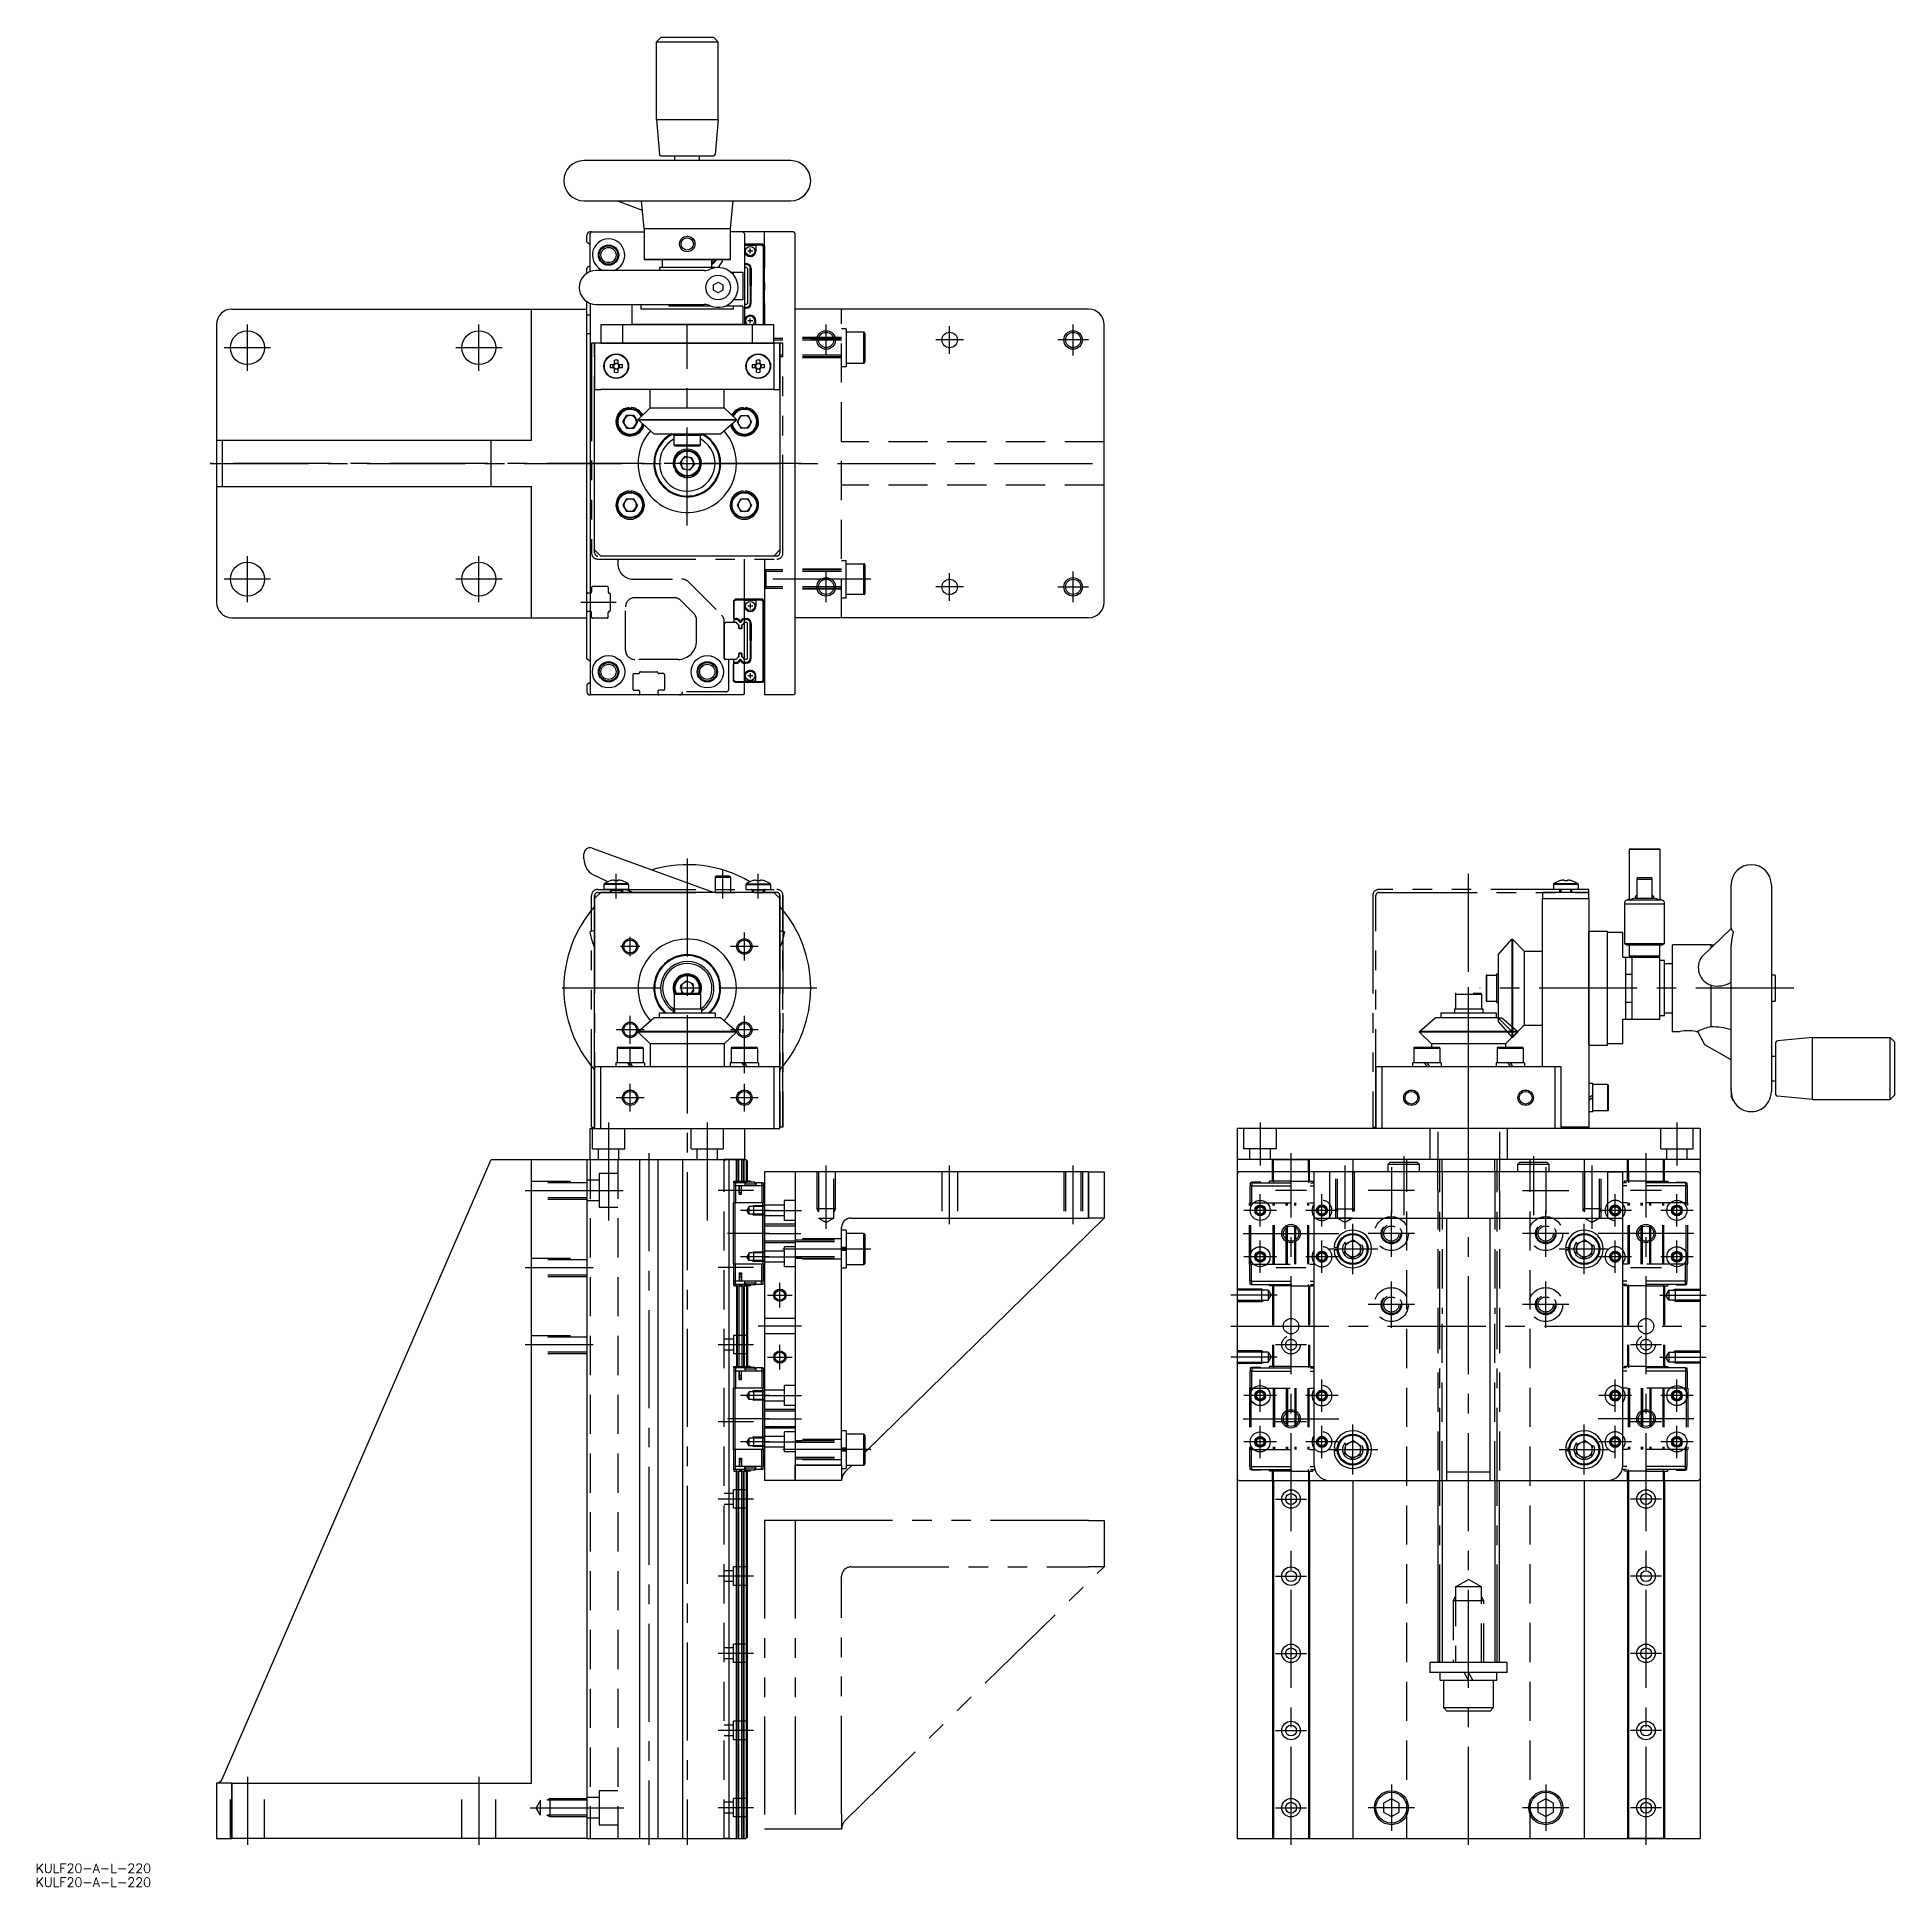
# Model space of a CAD drawing. Extents: x -58 to 544, y -16 to 584.
import ezdxf

# ---------------------------------------------------------------- set-up
doc = ezdxf.new("R2010")
doc.units = 0
for name, pattern in [('CENTER', [50.8, 31.75, -6.35, 6.35, -6.35]), ('DASHED', [19.05, 12.7, -6.35]), ('HIDDEN', [1.905, 1.27, -0.635]), ('PHANTOM', [63.5, 31.75, -6.35, 6.35, -6.35, 6.35, -6.35])]:
    doc.linetypes.add(name, pattern=pattern)
doc.layers.get('0').update_dxf_attribs({"linetype": 'CONTINUOUS'})
doc.layers.add('CENTER', color=1, linetype='CENTER')
doc.layers.add('SCALE', color=7, linetype='CONTINUOUS')
doc.styles.get("Standard").update_dxf_attribs({"font": 'txt.shx', "height": 3, "bigfont": 'bigfont.shx'})

msp = doc.modelspace()

# ---------------------------------------------------------------- texts
at = {"color": 7, "linetype": 'CONTINUOUS'}
for p in [(-58.61, -11.14), (-58.61, -15.64)]:
    msp.add_text('KULF20-A-L-220', height=3, dxfattribs=at).set_placement(p)

# ---------------------------------------------------------------- linework, layer by layer
at = {"color": 7, "linetype": 'CONTINUOUS'}
for p, q in [((142.5, 582.1), (144, 583.6)), ((142.5, 582.1), (162.5, 582.1)), ((142.5, 556.93), (142.5, 582.1)), ((144, 583.6), (161, 583.6)), ((161, 583.6), (162.5, 582.1)), ((162.5, 556.93), (162.5, 582.1)), ((142.5, 556.93), (162.5, 556.93)), ((142.5, 556.93), (143.5, 545.56)), ((162.5, 556.93), (161.5, 545.56)), ((186, 543.6), (119, 543.6)), ((143.99, 545.1), (161.01, 545.1)), ((148.5, 543.6), (148.5, 545.1)), ((156.5, 543.6), (156.5, 545.1)), ((119, 530.6), (186, 530.6)), ((129.89, 530.6), (137.94, 527.59)), ((138.5, 521.6), (137.66, 530.6)), ((166.5, 521.6), (167.34, 530.6)), ((120, 517.21), (120, 519.5)), ((121.5, 520.5), (121, 520.5)), ((121, 520), (121.5, 520.5)), ((121, 507.63), (121, 520)), ((121.5, 520.5), (138.5, 520.5)), ((138.5, 521.6), (166.5, 521.6)), ((138.5, 521.6), (138.5, 511.6)), ((166.5, 511.6), (166.5, 521.6)), ((177.5, 520.5), (166.5, 520.5)), ((170.5, 520.5), (171, 520)), ((187, 520.5), (177.5, 520.5)), ((177.5, 490.5), (177.5, 520.5)), ((187, 520.5), (185.5, 520.5)), ((187.5, 520), (187, 520.5)), ((187.5, 520), (187, 520.5)), ((187.5, 371), (187.5, 520)), ((121, 516.46), (120.15, 516.95)), ((138.5, 511.6), (166.5, 511.6)), ((166.5, 511.6), (138.5, 511.6)), ((144.5, 509), (144.5, 511.6)), ((160.5, 509), (160.5, 511.6)), ((177, 516.5), (171, 516.5)), ((176.7, 516.3), (171, 516.3)), ((171.1, 516.25), (171, 516.25)), ((171.1, 514.3), (171.1, 516.25)), ((174.7, 516.05), (171.1, 516.05)), ((173.7, 514.3), (172.1, 514.3)), ((172.9, 513.5), (172.9, 515.1)), ((174.7, 516.25), (174.7, 514.3)), ((176.6, 516.25), (174.7, 516.25)), ((177.1, 515.75), (176.6, 516.25)), ((177.2, 515.8), (176.7, 516.3)), ((177.5, 516), (177, 516.5)), ((177.1, 515.75), (177.1, 490.5)), ((177.2, 515.8), (177.2, 490.5)), ((177.5, 516), (177.5, 508.8)), ((120, 507.11), (120, 508.78)), ((121, 509.53), (120.15, 509.04)), ((157.96, 508), (123, 508)), ((161.5, 509), (143.5, 509)), ((143.5, 509), (143.5, 508)), ((161.5, 509), (161.5, 508.86)), ((161.5, 509), (161.5, 508.86)), ((166.56, 507.5), (170.5, 507.5)), ((167.47, 506.6), (167.47, 507.5)), ((170.5, 507.5), (170.5, 498.5)), ((171.7, 509), (171, 509)), ((171.01, 510.23), (171.63, 510.23)), ((171.01, 509.93), (171.63, 509.93)), ((171.63, 509.93), (171.63, 510.23)), ((172, 508.7), (171.7, 509)), ((172, 508.7), (172, 497.3)), ((172.93, 503), (172.93, 508.63)), ((172.93, 508.63), (173.23, 508.63)), ((173.23, 508.63), (173.23, 503)), ((177.25, 508.4), (177.5, 508.8)), ((177.25, 508.4), (177.25, 497.6)), ((161, 503.36), (162.5, 504.23)), ((161, 501.63), (161, 503.36)), ((162.5, 500.77), (161, 501.63)), ((162.5, 504.23), (164, 503.36)), ((164, 501.63), (162.5, 500.77)), ((164, 503.36), (164, 501.63)), ((172.93, 503), (172.93, 497.37)), ((173.23, 503), (172.93, 503)), ((173.23, 497.37), (173.23, 503)), ((177.5, 504.2), (177.25, 504.6)), ((177.5, 501.8), (177.25, 501.4)), ((177.5, 504.2), (177.5, 501.8)), ((5, 495.5), (120, 495.5)), ((102, 453), (102, 495.5)), ((120, 493.8), (120, 497.88)), ((120, 382.21), (120, 497.88)), ((121, 493.5), (120.3, 493.5)), ((121, 493.5), (120.3, 493.5)), ((121, 497.37), (121, 371)), ((123, 496.99), (157.96, 496.99)), ((134.5, 496.99), (134.5, 490.5)), ((137.53, 495.5), (137.53, 496.99)), ((167.47, 495.5), (137.53, 495.5)), ((146.5, 496.99), (146.5, 496.5)), ((160.15, 496.5), (146.5, 496.5)), ((170.5, 496.5), (164.85, 496.5)), ((167.47, 495.5), (167.47, 496.5)), ((167.47, 495.5), (167.47, 496.5)), ((170.5, 498.5), (167.55, 498.5)), ((170.5, 496.5), (170.5, 490.5)), ((170.5, 496.5), (170.5, 490.5)), ((171.7, 497), (171, 497)), ((171.01, 496.07), (171.63, 496.07)), ((171.01, 495.77), (171.63, 495.77)), ((171.63, 496.07), (171.63, 495.77)), ((172, 497.3), (171.7, 497)), ((172.93, 497.37), (173.23, 497.37)), ((177.25, 497.6), (177.5, 497.2)), ((177.5, 497.2), (177.5, 490.5)), ((282.5, 495.5), (187.5, 495.5)), ((0, 490.5), (0, 453)), ((121, 487.5), (120.3, 487.5)), ((121, 487.5), (120.3, 487.5)), ((124.5, 490.5), (131.48, 490.5)), ((131.48, 490.5), (173.52, 490.5)), ((131.48, 490.5), (131.48, 484.5)), ((170.5, 490.5), (134.5, 490.5)), ((171.1, 491.7), (171.1, 490.5)), ((173.7, 491.7), (172.1, 491.7)), ((172.9, 490.9), (172.9, 492.5)), ((173.52, 490.5), (180.5, 490.5)), ((173.52, 490.5), (173.52, 484.5)), ((174.7, 490.5), (174.7, 491.7)), ((287.5, 400.5), (287.5, 490.5)), ((124.5, 484.5), (122.5, 484.5)), ((124.5, 484.5), (122.5, 484.5)), ((122.5, 484.5), (122.5, 469.5)), ((180.5, 484.5), (124.5, 484.5)), ((124.5, 484.5), (180.5, 484.5)), ((180.5, 484.5), (124.5, 484.5)), ((182.5, 484.5), (180.5, 484.5)), ((182.5, 484.5), (180.5, 484.5)), ((180.5, 484.5), (180.5, 469.5)), ((182.5, 469.5), (182.5, 484.5)), ((127.52, 477.51), (128.63, 477.51)), ((128.63, 476.48), (127.52, 476.48)), ((128.52, 476.48), (128.52, 477.51)), ((128.98, 477.87), (128.98, 478.98)), ((128.98, 477.98), (130.01, 477.98)), ((128.98, 475.01), (128.98, 476.13)), ((130.01, 476.02), (128.98, 476.02)), ((130.01, 478.98), (130.01, 477.87)), ((130.01, 476.13), (130.01, 475.01)), ((130.37, 477.51), (131.48, 477.51)), ((131.48, 476.48), (130.37, 476.48)), ((130.48, 477.51), (130.48, 476.48)), ((173.52, 477.51), (174.63, 477.51)), ((174.63, 476.48), (173.52, 476.48)), ((174.52, 476.48), (174.52, 477.51)), ((174.98, 477.87), (174.98, 478.98)), ((174.98, 477.98), (176.01, 477.98)), ((174.98, 475.01), (174.98, 476.13)), ((176.01, 476.02), (174.98, 476.02)), ((176.01, 478.98), (176.01, 477.87)), ((176.01, 476.13), (176.01, 475.01)), ((176.37, 477.51), (177.48, 477.51)), ((177.48, 476.48), (176.37, 476.48)), ((176.48, 477.51), (176.48, 476.48)), ((122.5, 469.5), (124.5, 469.5)), ((122.5, 417.5), (122.5, 469.5)), ((180.5, 469.5), (124.5, 469.5)), ((140.5, 463.5), (140.5, 469.5)), ((164.5, 463.5), (164.5, 469.5)), ((180.5, 469.5), (182.5, 469.5)), ((182.5, 469.5), (182.5, 417.5)), ((133.67, 463.24), (133.64, 463.58)), ((134.33, 463.24), (134.36, 463.58)), ((136.57, 459.71), (140.5, 463.5)), ((140.5, 463.5), (164.5, 463.5)), ((168.42, 459.71), (164.5, 463.5)), ((170.67, 463.24), (170.64, 463.58)), ((171.33, 463.24), (171.36, 463.58)), ((131.64, 459), (132.82, 461.04)), ((131.64, 459), (132.82, 456.96)), ((135.18, 461.04), (132.82, 461.04)), ((135.18, 461.04), (136.36, 459)), ((136.36, 459), (135.18, 456.96)), ((136.57, 459.57), (136.57, 459.71)), ((136.57, 459.71), (168.42, 459.71)), ((141.68, 455.06), (136.57, 459.57)), ((136.57, 459.57), (168.42, 459.57)), ((163.32, 455.06), (168.42, 459.57)), ((168.42, 459.57), (168.42, 459.71)), ((169.82, 461.04), (168.64, 459)), ((168.64, 459), (169.82, 456.96)), ((169.82, 461.04), (172.18, 461.04)), ((173.36, 459), (172.18, 461.04)), ((173.36, 459), (172.18, 456.96)), ((0, 453), (1.83, 453)), ((0, 453), (0, 438)), ((1.83, 453), (1.83, 438)), ((1.83, 453), (88.98, 453)), ((88.98, 438), (88.98, 453)), ((88.98, 453), (102, 453)), ((132.82, 456.96), (135.18, 456.96)), ((141.68, 455.06), (163.32, 455.06)), ((147.9, 454.71), (147.9, 455.05)), ((147.9, 454.7), (157.1, 454.7)), ((148.25, 451.45), (148.25, 454.7)), ((156.75, 451.45), (148.25, 451.45)), ((156.75, 451.45), (156.75, 454.7)), ((157.1, 454.7), (157.1, 455.06)), ((172.18, 456.96), (169.82, 456.96)), ((148.5, 451.2), (156.5, 451.2)), ((151.62, 447.69), (150.17, 445.83)), ((151.05, 443.64), (150.17, 445.83)), ((153.95, 447.36), (151.62, 447.69)), ((153.95, 447.36), (154.83, 445.17)), ((148.5, 444.06), (148.17, 443.94)), ((148.78, 443.45), (148.47, 443.28)), ((153.38, 443.31), (151.05, 443.64)), ((153.38, 443.31), (154.83, 445.17)), ((0, 438), (1.83, 438)), ((0, 438), (0, 400.5)), ((1.83, 438), (88.98, 438)), ((88.98, 438), (102, 438)), ((102, 395.5), (102, 438)), ((132.82, 434.04), (131.64, 432)), ((132.82, 434.04), (135.18, 434.04)), ((133.67, 436.24), (133.64, 436.58)), ((134.33, 436.24), (134.36, 436.58)), ((136.36, 432), (135.18, 434.04)), ((169.82, 434.04), (168.64, 432)), ((169.82, 434.04), (172.18, 434.04)), ((170.67, 436.24), (170.64, 436.58)), ((171.33, 436.24), (171.36, 436.58)), ((173.36, 432), (172.18, 434.04)), ((131.64, 432), (132.82, 429.96)), ((135.18, 429.96), (132.82, 429.96)), ((136.36, 432), (135.18, 429.96)), ((168.64, 432), (169.82, 429.96)), ((172.18, 429.96), (169.82, 429.96)), ((173.36, 432), (172.18, 429.96)), ((124.5, 415.5), (122.5, 417.5)), ((180.5, 415.5), (124.5, 415.5)), ((182.5, 417.5), (180.5, 415.5)), ((171, 371), (171, 414.5)), ((177.5, 414.5), (177.5, 370.5)), ((121, 403.5), (120.3, 403.5)), ((121, 397.5), (120.3, 397.5)), ((177, 401.5), (171, 401.5)), ((176.7, 401.3), (171, 401.3)), ((171.1, 401.25), (171, 401.25)), ((171.1, 399.3), (171.1, 401.25)), ((174.7, 401.05), (171.1, 401.05)), ((173.7, 399.3), (172.1, 399.3)), ((172.9, 400.1), (172.9, 398.5)), ((174.7, 401.25), (174.7, 399.3)), ((176.6, 401.25), (174.7, 401.25)), ((177.1, 400.75), (176.6, 401.25)), ((177.2, 400.8), (176.7, 401.3)), ((177.5, 401), (177, 401.5)), ((177.1, 375.25), (177.1, 400.75)), ((177.2, 375.2), (177.2, 400.8)), ((177.5, 393.8), (177.5, 401)), ((5, 395.5), (120, 395.5)), ((171.7, 394), (171, 394)), ((171.01, 395.23), (171.01, 394.93)), ((171.01, 395.23), (171.63, 395.23)), ((171.01, 394.93), (171.63, 394.93)), ((171.63, 394.93), (171.63, 395.23)), ((172, 393.7), (171.7, 394)), ((172, 382.3), (172, 393.7)), ((172.93, 393.63), (173.23, 393.63)), ((172.93, 388), (172.93, 393.63)), ((173.23, 393.63), (173.23, 388)), ((177.25, 393.4), (177.5, 393.8)), ((177.25, 382.6), (177.25, 393.4)), ((282.5, 395.5), (187.5, 395.5)), ((173.23, 388), (172.93, 388)), ((172.93, 388), (172.93, 382.37)), ((173.23, 382.37), (173.23, 388)), ((177.5, 389.2), (177.25, 389.6)), ((177.5, 386.8), (177.25, 386.4)), ((177.5, 386.8), (177.5, 389.2)), ((121, 381.46), (120.15, 381.95)), ((171.7, 382), (171, 382)), ((171.01, 380.77), (171.01, 381.07)), ((171.01, 381.07), (171.63, 381.07)), ((171.01, 380.77), (171.63, 380.77)), ((171.63, 381.07), (171.63, 380.77)), ((172, 382.3), (171.7, 382)), ((172.93, 382.37), (173.23, 382.37)), ((177.25, 382.6), (177.5, 382.2)), ((177.5, 375), (177.5, 382.2)), ((120, 373.78), (120, 371.5)), ((121, 374.53), (120.15, 374.04)), ((171.1, 374.75), (171, 374.75)), ((176.7, 374.7), (171, 374.7)), ((177, 374.5), (171, 374.5)), ((171.1, 376.7), (171.1, 374.75)), ((174.7, 374.95), (171.1, 374.95)), ((173.7, 376.7), (172.1, 376.7)), ((172.9, 377.5), (172.9, 375.9)), ((174.7, 374.75), (174.7, 376.7)), ((176.6, 374.75), (174.7, 374.75)), ((177.1, 375.25), (176.6, 374.75)), ((177.2, 375.2), (176.7, 374.7)), ((177.5, 375), (177, 374.5)), ((121, 371), (121.5, 370.5)), ((121.5, 370.5), (121, 370.5)), ((170.5, 370.5), (121.5, 370.5)), ((170.5, 370.5), (171, 371)), ((171, 371), (170.5, 370.5)), ((187, 370.5), (177.5, 370.5)), ((185.5, 370.5), (177.5, 370.5)), ((187, 370.5), (185.5, 370.5)), ((187.5, 371), (187, 370.5)), ((187.5, 371), (187, 370.5)), ((119, 317.42), (119, 319)), ((121.68, 320.88), (161.19, 306.5)), ((457.59, 320.5), (457.59, 320.38)), ((457.59, 320.38), (457.59, 304.12)), ((467.59, 320.38), (457.59, 320.38)), ((467.59, 320.5), (467.59, 320.38)), ((467.59, 320.38), (467.59, 304.12)), ((126.75, 309.99), (122.95, 311.78)), ((133.5, 309.04), (125.5, 309.04)), ((125.5, 309.04), (125.5, 307.5)), ((133.5, 307.5), (125.5, 307.5)), ((133.35, 309.33), (125.65, 309.33)), ((127.5, 307.3), (127.5, 306.5)), ((127.5, 307.3), (131.5, 307.3)), ((127.51, 310.29), (127.52, 310.27)), ((128.98, 310.52), (128.63, 310.52)), ((128.98, 310.27), (128.98, 310.52)), ((130.01, 310.52), (130.01, 310.27)), ((130.37, 310.52), (130.01, 310.52)), ((131.48, 310.27), (131.49, 310.29)), ((131.5, 307.3), (131.5, 306.5)), ((134.93, 306.5), (132.46, 307.5)), ((133.5, 309.04), (133.5, 307.5)), ((161.5, 311.3), (161.5, 307.5)), ((166.5, 311.3), (161.5, 311.3)), ((161.5, 307.5), (161.5, 306.5)), ((166, 311.8), (162, 311.8)), ((166.5, 311.3), (166.5, 306.5)), ((171.5, 309.04), (179.5, 309.04)), ((171.5, 309.04), (171.5, 307.52)), ((171.5, 307.5), (179.5, 307.5)), ((171.65, 309.33), (179.35, 309.33)), ((177.5, 307.3), (173.5, 307.3)), ((173.5, 307.3), (173.5, 306.5)), ((173.52, 310.27), (173.51, 310.29)), ((174.63, 310.52), (174.98, 310.52)), ((174.98, 310.52), (174.98, 310.27)), ((176.01, 310.27), (176.01, 310.52)), ((176.01, 310.52), (176.37, 310.52)), ((177.49, 310.29), (177.48, 310.27)), ((177.5, 307.3), (177.5, 306.5)), ((179.5, 309.04), (179.5, 307.51)), ((437.09, 309.04), (433.09, 309.04)), ((433.09, 309.04), (433.09, 307.5)), ((437.09, 307.5), (433.09, 307.5)), ((437.09, 309.33), (433.24, 309.33)), ((435.09, 307.3), (435.09, 306.5)), ((435.1, 310.29), (435.11, 310.27)), ((436.58, 310.52), (436.22, 310.52)), ((436.58, 310.27), (436.58, 310.52)), ((440.94, 309.33), (437.09, 309.33)), ((441.09, 309.04), (437.09, 309.04)), ((441.09, 307.5), (437.09, 307.5)), ((437.61, 310.52), (437.61, 310.27)), ((437.96, 310.52), (437.61, 310.52)), ((439.07, 310.27), (439.08, 310.29)), ((439.09, 306.5), (439.09, 307.3)), ((441.09, 309.04), (441.09, 307.5)), ((460.09, 310.8), (465.09, 310.8)), ((460.59, 311.3), (464.59, 311.3)), ((490.69, 294.88), (490.69, 309)), ((503.69, 309), (503.69, 242)), ((122.5, 304.5), (124.5, 306.5)), ((122.5, 250), (122.5, 304.5)), ((180.5, 306.5), (124.5, 306.5)), ((180.5, 306.5), (182.5, 304.5)), ((182.5, 250), (182.5, 304.5)), ((429.59, 306.5), (429.59, 304.5)), ((444.59, 306.5), (429.59, 306.5)), ((429.59, 304.5), (444.59, 304.5)), ((429.59, 250), (429.59, 304.5)), ((444.59, 304.5), (444.59, 306.5)), ((444.59, 304.5), (444.59, 230.5)), ((456.09, 302.86), (469.09, 302.86)), ((457.06, 304.12), (468.12, 304.12)), ((459.75, 304.62), (465.43, 304.62)), ((481.16, 285.69), (490.69, 294.88)), ((122.5, 294.23), (120.92, 293.73)), ((182.5, 294.23), (184.08, 293.73)), ((415.15, 286.32), (419.66, 291.42)), ((419.66, 291.42), (419.8, 291.42)), ((419.66, 291.42), (419.66, 275.5)), ((419.8, 291.42), (419.8, 275.5)), ((419.8, 291.42), (423.59, 287.5)), ((444.59, 257), (444.59, 294)), ((450.59, 257), (450.59, 294)), ((455.59, 293.5), (450.59, 293.5)), ((455.59, 285.5), (455.59, 293.5)), ((456.09, 290), (469.09, 290)), ((456.96, 289.5), (468.22, 289.5)), ((471.69, 261.5), (471.69, 289.5)), ((484.19, 289.5), (471.69, 289.5)), ((484.19, 289.5), (485.2, 289.59)), ((484.19, 288.61), (484.19, 289.5)), ((490.69, 242.14), (490.69, 289.39)), ((415.15, 286.32), (415.15, 275.5)), ((423.59, 287.5), (429.59, 287.5)), ((423.59, 287.5), (423.59, 275.5)), ((456.59, 265.5), (456.59, 285.5)), ((457.59, 286), (467.59, 286)), ((458.59, 265.5), (458.59, 285.5)), ((467.59, 265.5), (467.59, 285.5)), ((467.59, 266.5), (467.59, 284.5)), ((469.09, 284.5), (467.59, 284.5)), ((469.09, 266.5), (469.09, 284.5)), ((469.09, 283.5), (471.69, 283.5)), ((150.32, 276.4), (152.19, 277.84)), ((152.19, 277.84), (154.37, 276.94)), ((154.68, 274.6), (154.37, 276.94)), ((411.29, 279.5), (411.29, 271.5)), ((411.54, 279.75), (414.79, 279.75)), ((411.54, 271.25), (411.54, 279.75)), ((414.79, 280.1), (415.15, 280.1)), ((414.79, 270.9), (414.79, 280.1)), ((504.74, 279.75), (503.69, 279.75)), ((504.99, 271.5), (504.99, 279.5)), ((148.25, 273.55), (148.25, 268.8)), ((148.25, 273.55), (156.75, 273.55)), ((156.5, 273.8), (148.5, 273.8)), ((150.32, 276.4), (150.63, 274.06)), ((151.27, 273.8), (150.63, 274.06)), ((153.74, 273.88), (153.63, 273.8)), ((153.64, 273.8), (154.68, 274.6)), ((156.75, 273.55), (156.75, 268.8)), ((401.34, 273.55), (401.34, 268.8)), ((401.34, 273.55), (407.18, 273.55)), ((409.59, 273.8), (407.09, 273.8)), ((407.18, 273.55), (409.84, 273.55)), ((409.84, 273.55), (409.84, 268.8)), ((411.54, 271.25), (414.79, 271.25)), ((414.79, 270.9), (415.15, 270.9)), ((415.15, 275.5), (415.15, 265.94)), ((419.66, 275.5), (419.66, 259.57)), ((419.8, 275.5), (419.8, 259.57)), ((423.59, 275.5), (423.59, 263.5)), ((484.19, 262.94), (484.19, 276.43)), ((503.69, 271.25), (504.74, 271.25)), ((136.57, 261.43), (141.68, 265.94)), ((163.32, 265.94), (141.68, 265.94)), ((143.5, 267.5), (161.5, 267.5)), ((143.5, 265.94), (143.5, 267.5)), ((147.9, 268.8), (148.17, 268.8)), ((147.9, 268.8), (147.9, 267.5)), ((148.47, 268.8), (148.17, 268.8)), ((148.17, 267.5), (148.17, 268.8)), ((148.47, 268.8), (157.1, 268.8)), ((148.47, 267.5), (148.47, 268.8)), ((157.1, 268.8), (157.1, 267.5)), ((161.5, 267.5), (161.5, 265.94)), ((168.42, 261.43), (163.32, 265.94)), ((389.67, 261.43), (394.77, 265.94)), ((415.15, 265.94), (394.77, 265.94)), ((396.59, 267.5), (396.59, 265.94)), ((396.59, 267.5), (414.59, 267.5)), ((400.99, 268.8), (400.99, 267.5)), ((400.99, 268.8), (410.19, 268.8)), ((410.19, 268.8), (410.19, 267.5)), ((414.59, 267.5), (414.59, 265.94)), ((415.15, 265.94), (419.66, 261.43)), ((455.59, 257.5), (455.59, 265.5)), ((469.09, 266.5), (467.59, 266.5)), ((469.09, 267.5), (471.69, 267.5)), ((168.42, 261.43), (136.57, 261.43)), ((136.57, 261.29), (136.57, 261.43)), ((136.57, 261.29), (140.5, 257.5)), ((168.42, 261.29), (136.57, 261.29)), ((168.42, 261.29), (164.5, 257.5)), ((168.42, 261.29), (168.42, 261.43)), ((389.67, 261.29), (389.67, 261.43)), ((421.51, 261.43), (389.67, 261.43)), ((393.59, 257.5), (389.67, 261.29)), ((421.51, 261.29), (389.67, 261.29)), ((423.59, 263.5), (417.59, 257.5)), ((419.8, 259.57), (419.66, 259.57)), ((421.51, 261.29), (419.8, 259.57)), ((421.51, 261.43), (421.51, 261.29)), ((423.59, 263.5), (429.59, 263.5)), ((471.69, 261.5), (474.19, 261.5)), ((479.19, 261.5), (479.89, 261.5)), ((482.12, 257.17), (479.89, 261.5)), ((517.02, 259.48), (505.65, 258.48)), ((517.02, 239.48), (517.02, 259.48)), ((517.02, 259.48), (542.19, 259.48)), ((542.19, 239.48), (542.19, 259.48)), ((543.69, 257.98), (542.19, 259.48)), ((129.75, 256.05), (138.25, 256.05)), ((129.75, 256.05), (129.75, 251.3)), ((138, 256.3), (130, 256.3)), ((138.25, 256.05), (138.25, 251.3)), ((164.5, 257.5), (140.5, 257.5)), ((140.5, 257.5), (140.5, 250)), ((164.5, 257.5), (164.5, 250)), ((166.75, 256.05), (175.25, 256.05)), ((166.75, 256.05), (166.75, 251.3)), ((175, 256.3), (167, 256.3)), ((175.25, 256.05), (175.25, 251.3)), ((387.84, 256.05), (396.34, 256.05)), ((387.84, 256.05), (387.84, 251.3)), ((396.09, 256.3), (388.09, 256.3)), ((393.59, 257.5), (393.59, 256.3)), ((417.59, 257.5), (393.59, 257.5)), ((396.34, 256.05), (396.34, 251.3)), ((414.84, 256.05), (414.84, 251.3)), ((414.84, 256.05), (423.34, 256.05)), ((423.09, 256.3), (415.09, 256.3)), ((417.59, 257.5), (417.59, 256.3)), ((423.34, 256.05), (423.34, 251.3)), ((455.59, 257.5), (450.59, 257.5)), ((490.69, 252.33), (482.12, 257.17)), ((503.69, 253.48), (505.19, 253.48)), ((505.19, 240.97), (505.19, 257.98)), ((543.69, 240.98), (543.69, 257.98)), ((122.5, 250), (122.5, 230)), ((124.5, 250), (122.5, 250)), ((180.5, 250), (124.5, 250)), ((124.5, 230), (124.5, 250)), ((138.6, 251.3), (129.4, 251.3)), ((129.4, 251.3), (129.4, 250)), ((133.19, 251.3), (134, 250)), ((134, 251.3), (134.81, 250)), ((138.6, 251.3), (138.6, 250)), ((175.6, 251.3), (166.4, 251.3)), ((166.4, 251.3), (166.4, 250)), ((170.19, 251.3), (171, 250)), ((171, 251.3), (171.81, 250)), ((175.6, 251.3), (175.6, 250)), ((180.5, 250), (180.5, 230)), ((182.5, 250), (180.5, 250)), ((182.5, 230), (182.5, 250)), ((377.59, 250), (375.59, 250)), ((375.59, 250), (375.59, 230)), ((377.59, 230), (377.59, 250)), ((433.59, 250), (377.59, 250)), ((387.49, 251.3), (387.49, 250)), ((396.68, 251.3), (387.49, 251.3)), ((391.28, 251.3), (392.09, 250)), ((392.09, 251.3), (392.9, 250)), ((396.68, 251.3), (396.68, 250)), ((414.49, 251.3), (414.49, 250)), ((423.68, 251.3), (414.49, 251.3)), ((418.3, 251.3), (419.11, 250)), ((419.11, 251.3), (419.92, 250)), ((423.68, 251.3), (423.68, 250)), ((435.59, 250), (429.59, 250)), ((433.59, 250), (433.59, 230)), ((435.59, 230.5), (435.59, 250)), ((445.89, 244.6), (444.59, 244.6)), ((445.89, 240.81), (444.59, 240)), ((445.89, 235.4), (445.89, 244.6)), ((450.64, 244.25), (445.89, 244.25)), ((450.64, 244.25), (450.64, 240)), ((450.89, 240), (450.89, 244)), ((490.74, 243.04), (490.69, 242.98)), ((490.69, 242.14), (490.74, 243.04)), ((490.69, 242.14), (490.69, 240.43)), ((503.69, 245.48), (505.19, 245.48)), ((542.19, 239.48), (543.69, 240.98)), ((445.89, 240), (444.59, 239.19)), ((445.89, 235.4), (444.59, 235.4)), ((450.64, 235.75), (445.89, 235.75)), ((450.64, 240), (450.64, 235.75)), ((450.89, 236), (450.89, 240)), ((491.41, 239.04), (490.69, 240.43)), ((517.02, 239.48), (505.65, 240.47)), ((517.02, 239.48), (542.19, 239.48)), ((121, 230), (182.5, 230)), ((121, 220), (121, 230)), ((171, 230), (171, 220)), ((480.59, 230), (330.59, 230)), ((330.59, 230), (330.59, 0)), ((435.59, 230), (375.59, 230)), ((435.59, 230), (435.59, 230.5)), ((444.59, 230.5), (435.59, 230.5)), ((480.59, 230), (480.59, 0)), ((1.83, 19.2), (88.98, 220)), ((88.98, 220), (120, 220)), ((88.98, 220), (102, 220)), ((102, 220), (120, 220)), ((102, 18), (102, 220)), ((120, 220), (120, 0)), ((120, 220), (120, 0)), ((120, 220), (171.5, 220)), ((120, 220), (136.7, 220)), ((121, 220), (171, 220)), ((137, 220), (137, 0)), ((143, 220), (143, 0)), ((143.3, 220), (150, 220)), ((151, 220), (151, 0)), ((164.5, 220), (164.99, 220)), ((165, 220), (164.5, 220)), ((164.99, 220), (168.45, 220)), ((168.45, 220), (165, 220)), ((166, 220), (166, 0)), ((168.44, 212.95), (168.44, 220)), ((168.45, 220), (171, 220)), ((171.05, 220), (168.45, 220)), ((168.65, 212.95), (168.65, 220)), ((169.2, 212.95), (169.2, 220)), ((170.2, 212.95), (170.2, 220)), ((170.75, 212.95), (170.75, 220)), ((170.96, 212.95), (170.96, 220)), ((171, 220), (171.05, 220)), ((172, 219.5), (171.5, 220)), ((171.7, 212.95), (171.7, 219.8)), ((172, 212.95), (172, 219.5)), ((480.59, 220), (330.59, 220)), ((342.09, 220), (354.09, 220)), ((342.09, 216), (342.09, 220)), ((342.39, 216), (342.39, 220)), ((353.79, 216), (353.79, 220)), ((354.09, 216), (354.09, 220)), ((368.09, 220), (368.09, 216)), ((379.59, 218.5), (380.19, 219.1)), ((379.59, 218.5), (389.59, 218.5)), ((379.59, 216), (379.59, 218.5)), ((380.19, 219.1), (388.99, 219.1)), ((388.99, 219.1), (389.59, 218.5)), ((389.59, 218.5), (389.59, 216)), ((395.59, 216), (395.59, 220)), ((397.09, 216), (397.09, 220)), ((414.09, 216), (414.09, 220)), ((415.59, 220), (415.59, 216)), ((421.59, 218.5), (422.19, 219.1)), ((421.59, 218.5), (431.59, 218.5)), ((421.59, 216), (421.59, 218.5)), ((422.19, 219.1), (430.99, 219.1)), ((430.99, 219.1), (431.59, 218.5)), ((431.59, 218.5), (431.59, 216)), ((443.09, 220), (443.09, 216)), ((469.09, 220), (457.09, 220)), ((457.09, 216), (457.09, 220)), ((457.39, 216), (457.39, 220)), ((468.79, 216), (468.79, 220)), ((469.09, 216), (469.09, 220)), ((167.6, 212.95), (168.39, 212.95)), ((167.6, 212.45), (167.6, 212.95)), ((168.1, 212.45), (167.6, 212.45)), ((167.6, 212.45), (167.6, 211.45)), ((167.6, 211.45), (167.6, 205.95)), ((168.1, 211.45), (167.6, 211.45)), ((171.1, 212.45), (168.1, 212.45)), ((168.1, 212.45), (168.1, 211.45)), ((168.1, 211.45), (168.1, 205.95)), ((169.3, 211.45), (168.1, 211.45)), ((168.39, 212.95), (169.26, 212.95)), ((168.39, 212.45), (168.39, 212.95)), ((169.26, 212.95), (169.35, 212.95)), ((169.52, 212.45), (169.26, 212.95)), ((169.3, 208.75), (169.3, 211.45)), ((170.1, 211.45), (169.3, 211.45)), ((169.3, 210.65), (169.35, 210.65)), ((169.35, 212.95), (170.05, 212.95)), ((169.61, 212.45), (169.35, 212.95)), ((169.35, 211.1), (169.35, 210.05)), ((169.61, 212.45), (169.61, 212.45)), ((169.79, 212.45), (170.05, 212.95)), ((169.88, 212.45), (170.14, 212.95)), ((170.05, 212.95), (170.14, 212.95)), ((170.05, 210.05), (170.05, 211.1)), ((170.05, 210.65), (170.1, 210.65)), ((176.7, 211.45), (170.1, 211.45)), ((170.1, 208.75), (170.1, 211.45)), ((170.14, 212.95), (171.01, 212.95)), ((171.01, 212.95), (171.63, 212.95)), ((171.01, 212.45), (171.01, 212.95)), ((171.1, 212.45), (171.4, 212.45)), ((171.1, 212.45), (171.1, 211.45)), ((174.7, 212.05), (171.1, 212.05)), ((174.4, 212.65), (171.4, 212.65)), ((171.4, 212.65), (171.4, 212.05)), ((172.93, 212.95), (171.63, 212.95)), ((171.63, 212.95), (171.63, 212.65)), ((172.93, 212.95), (173.11, 212.65)), ((174.4, 212.05), (174.4, 212.65)), ((174.4, 212.45), (174.7, 212.45)), ((174.7, 212.45), (174.7, 211.45)), ((176.6, 212.45), (174.7, 212.45)), ((177.1, 212.45), (176.6, 212.45)), ((176.6, 212.45), (176.6, 211.45)), ((176.7, 211.45), (176.7, 205.95)), ((177.2, 211.45), (176.7, 211.45)), ((177.1, 212.45), (177.1, 211.45)), ((177.2, 211.45), (177.2, 205.95)), ((177.5, 216), (177.5, 116)), ((187.5, 216), (177.5, 216)), ((187.5, 216), (187.5, 121)), ((187.5, 216), (187.5, 116)), ((282.5, 216), (187.5, 216)), ((282.5, 216), (287.5, 216)), ((282.5, 201), (282.5, 216)), ((282.5, 216), (282.5, 201)), ((287.5, 216), (287.5, 201)), ((331.09, 216), (330.59, 215.5)), ((331.09, 216), (330.59, 215.5)), ((330.59, 215.5), (330.59, 116.5)), ((330.59, 215.5), (330.59, 116.5)), ((480.09, 216), (331.09, 216)), ((355.59, 121), (355.59, 216)), ((360.59, 216), (355.59, 216)), ((360.59, 216), (360.59, 201)), ((450.59, 216), (450.59, 201)), ((450.59, 216), (455.59, 216)), ((455.59, 121), (455.59, 216)), ((480.09, 216), (480.59, 215.5)), ((480.09, 216), (480.59, 215.5)), ((480.59, 215.5), (480.59, 116.5)), ((480.59, 215.5), (480.59, 116.5)), ((167.5, 186.05), (167.5, 205.95)), ((168, 205.95), (167.5, 205.95)), ((177, 205.95), (168, 205.95)), ((168, 186.05), (168, 205.95)), ((169.3, 210.19), (169.35, 210.19)), ((169.3, 208.75), (170.1, 208.75)), ((169.35, 210.05), (169.35, 209.25)), ((169.35, 210.05), (169.7, 210.05)), ((169.35, 209.25), (169.7, 209.25)), ((169.7, 210.05), (170.05, 210.05)), ((169.7, 209.25), (170.05, 209.25)), ((170.05, 210.19), (170.1, 210.19)), ((170.05, 209.25), (170.05, 210.05)), ((177, 186.05), (177, 205.95)), ((177.5, 205.95), (177, 205.95)), ((177.5, 186.05), (177.5, 205.95)), ((205.5, 201), (282.5, 201)), ((210, 125.03), (287.5, 201)), ((287.5, 201), (282.5, 201)), ((355.59, 201), (455.59, 201)), ((398.59, 116), (398.59, 201)), ((412.59, 116), (412.59, 201)), ((202.5, 121), (202.5, 198)), ((204, 197.11), (202.5, 197.11)), ((204, 197.11), (204, 191.49)), ((209.7, 196.01), (204, 196.01)), ((209.7, 191.46), (209.7, 196.01)), ((210, 195.71), (210, 191.44)), ((365.69, 192.69), (365.43, 189.77)), ((365.69, 192.69), (368.35, 193.92)), ((368.35, 193.92), (370.75, 192.23)), ((440.69, 192.69), (440.43, 189.77)), ((440.69, 192.69), (443.35, 193.92)), ((443.35, 193.92), (445.75, 192.23)), ((204, 191.49), (202.5, 191.49)), ((202.5, 191.25), (203.9, 191.25)), ((202.5, 190.78), (203.9, 190.78)), ((204, 190.54), (202.5, 190.54)), ((203.75, 190.78), (203.75, 191.25)), ((204, 191.41), (204, 191.49)), ((204, 191.46), (204, 190.54)), ((204, 190.62), (204, 190.54)), ((204, 190.54), (204, 184.91)), ((209.7, 186.01), (209.7, 191.46)), ((210, 191.44), (210, 186.31)), ((363.11, 191.39), (362.01, 191.48)), ((363.11, 190.61), (362.01, 190.52)), ((367.83, 188.08), (365.43, 189.77)), ((367.83, 188.08), (370.49, 189.31)), ((370.49, 189.31), (370.75, 192.23)), ((438.11, 191.39), (437.01, 191.48)), ((438.11, 190.61), (437.01, 190.52)), ((442.83, 188.08), (440.43, 189.77)), ((442.83, 188.08), (445.49, 189.31)), ((445.49, 189.31), (445.75, 192.23)), ((168, 186.05), (167.5, 186.05)), ((167.6, 180.55), (167.6, 186.05)), ((168.1, 180.55), (167.6, 180.55)), ((167.6, 179.55), (167.6, 180.55)), ((177, 186.05), (168, 186.05)), ((168.1, 180.55), (168.1, 186.05)), ((169.3, 180.55), (168.1, 180.55)), ((168.1, 179.55), (168.1, 180.55)), ((169.3, 183.25), (169.3, 180.55)), ((169.3, 183.25), (170.1, 183.25)), ((169.3, 181.81), (169.35, 181.81)), ((169.3, 181.35), (169.35, 181.35)), ((170.1, 180.55), (169.3, 180.55)), ((169.7, 182.75), (169.35, 182.75)), ((169.35, 182.75), (169.35, 181.95)), ((169.35, 181.95), (169.35, 180.9)), ((169.7, 181.95), (169.35, 181.95)), ((170.05, 182.75), (169.7, 182.75)), ((170.05, 181.95), (169.7, 181.95)), ((170.05, 181.95), (170.05, 182.75)), ((170.05, 180.9), (170.05, 181.95)), ((170.05, 181.81), (170.1, 181.81)), ((170.05, 181.35), (170.1, 181.35)), ((170.1, 183.25), (170.1, 180.55)), ((176.7, 180.55), (170.1, 180.55)), ((171.1, 179.55), (171.1, 180.55)), ((174.7, 179.55), (174.7, 180.55)), ((176.6, 179.55), (176.6, 180.55)), ((176.7, 180.55), (176.7, 186.05)), ((177.2, 180.55), (176.7, 180.55)), ((177.5, 186.05), (177, 186.05)), ((177.1, 179.55), (177.1, 180.55)), ((177.2, 180.55), (177.2, 186.05)), ((202.5, 184.91), (204, 184.91)), ((204, 186.01), (209.7, 186.01)), ((168.1, 179.55), (167.6, 179.55)), ((167.6, 179.55), (167.6, 179.05)), ((167.6, 179.05), (168.39, 179.05)), ((171.1, 179.55), (168.1, 179.55)), ((168.39, 179.55), (168.39, 179.05)), ((168.39, 179.05), (169.26, 179.05)), ((168.44, 179.05), (168.44, 152.95)), ((168.65, 179.05), (168.65, 152.95)), ((169.2, 179.05), (169.2, 152.95)), ((169.52, 179.55), (169.26, 179.05)), ((169.26, 179.05), (169.35, 179.05)), ((169.61, 179.55), (169.35, 179.05)), ((169.35, 179.05), (170.05, 179.05)), ((169.61, 179.55), (169.61, 179.55)), ((169.79, 179.55), (170.05, 179.05)), ((169.88, 179.55), (170.14, 179.05)), ((170.05, 179.05), (170.14, 179.05)), ((170.14, 179.05), (171.01, 179.05)), ((170.2, 179.05), (170.2, 152.95)), ((170.75, 179.05), (170.75, 152.95)), ((170.96, 179.05), (170.96, 152.95)), ((171.01, 179.55), (171.01, 179.05)), ((171.01, 179.05), (171.63, 179.05)), ((174.7, 179.95), (171.1, 179.95)), ((171.1, 179.55), (171.4, 179.55)), ((171.4, 179.95), (171.4, 179.35)), ((174.4, 179.35), (171.4, 179.35)), ((171.63, 179.05), (171.63, 179.35)), ((172.93, 179.05), (171.63, 179.05)), ((171.7, 179.05), (171.7, 152.95)), ((172, 179.05), (172, 152.95)), ((172.93, 179.05), (173.11, 179.35)), ((174.4, 179.35), (174.4, 179.95)), ((174.4, 179.55), (174.7, 179.55)), ((176.6, 179.55), (174.7, 179.55)), ((177.1, 179.55), (176.6, 179.55)), ((167.6, 152.45), (167.6, 152.95)), ((167.6, 152.95), (168.39, 152.95)), ((168.1, 152.45), (167.6, 152.45)), ((167.6, 152.45), (167.6, 151.45)), ((167.6, 151.45), (167.6, 145.95)), ((168.1, 151.45), (167.6, 151.45)), ((171.1, 152.45), (168.1, 152.45)), ((168.1, 152.45), (168.1, 151.45)), ((168.1, 151.45), (168.1, 145.95)), ((169.3, 151.45), (168.1, 151.45)), ((168.39, 152.45), (168.39, 152.95)), ((168.39, 152.95), (169.26, 152.95)), ((169.26, 152.95), (169.35, 152.95)), ((169.52, 152.45), (169.26, 152.95)), ((169.3, 148.75), (169.3, 151.45)), ((170.1, 151.45), (169.3, 151.45)), ((169.3, 150.65), (169.35, 150.65)), ((169.35, 152.95), (170.05, 152.95)), ((169.61, 152.45), (169.35, 152.95)), ((169.35, 151.1), (169.35, 150.05)), ((169.61, 152.45), (169.61, 152.45)), ((169.79, 152.45), (170.05, 152.95)), ((169.88, 152.45), (170.14, 152.95)), ((170.05, 152.95), (170.14, 152.95)), ((170.05, 150.05), (170.05, 151.1)), ((170.05, 150.65), (170.1, 150.65)), ((176.7, 151.45), (170.1, 151.45)), ((170.1, 148.75), (170.1, 151.45)), ((170.14, 152.95), (171.01, 152.95)), ((171.01, 152.45), (171.01, 152.95)), ((171.01, 152.95), (171.63, 152.95)), ((171.1, 152.45), (171.4, 152.45)), ((171.1, 152.45), (171.1, 151.45)), ((174.7, 152.05), (171.1, 152.05)), ((174.4, 152.65), (171.4, 152.65)), ((171.4, 152.65), (171.4, 152.05)), ((172.93, 152.95), (171.63, 152.95)), ((171.63, 152.95), (171.63, 152.65)), ((172.93, 152.95), (173.11, 152.65)), ((174.4, 152.05), (174.4, 152.65)), ((174.4, 152.45), (174.7, 152.45)), ((174.7, 152.45), (174.7, 151.45)), ((176.6, 152.45), (174.7, 152.45)), ((177.1, 152.45), (176.6, 152.45)), ((176.6, 152.45), (176.6, 151.45)), ((176.7, 151.45), (176.7, 145.95)), ((177.2, 151.45), (176.7, 151.45)), ((177.1, 152.45), (177.1, 151.45)), ((177.2, 151.45), (177.2, 145.95)), ((167.5, 126.05), (167.5, 145.95)), ((168, 145.95), (167.5, 145.95)), ((177, 145.95), (168, 145.95)), ((168, 126.05), (168, 145.95)), ((169.3, 150.19), (169.35, 150.19)), ((169.3, 148.75), (170.1, 148.75)), ((169.35, 150.05), (169.35, 149.25)), ((169.35, 150.05), (169.7, 150.05)), ((169.35, 149.25), (169.7, 149.25)), ((169.7, 150.05), (170.05, 150.05)), ((169.7, 149.25), (170.05, 149.25)), ((170.05, 150.19), (170.1, 150.19)), ((170.05, 149.25), (170.05, 150.05)), ((177, 126.05), (177, 145.95)), ((177.5, 145.95), (177, 145.95)), ((177.5, 126.05), (177.5, 145.95)), ((204, 132.11), (202.5, 132.11)), ((204, 126.49), (202.5, 126.49)), ((204, 132.11), (204, 126.49)), ((209.7, 131.01), (204, 131.01)), ((204, 126.41), (204, 126.49)), ((204, 126.46), (204, 125.54)), ((209.7, 126.46), (209.7, 131.01)), ((209.7, 121.01), (209.7, 126.46)), ((210, 130.71), (210, 126.44)), ((210, 126.44), (210, 121.31)), ((363.11, 126.39), (362.01, 126.48)), ((365.69, 127.69), (365.43, 124.77)), ((365.69, 127.69), (368.35, 128.92)), ((368.35, 128.92), (370.75, 127.23)), ((370.49, 124.31), (370.75, 127.23)), ((438.11, 126.39), (437.01, 126.48)), ((440.69, 127.69), (440.43, 124.77)), ((440.69, 127.69), (443.35, 128.92)), ((443.35, 128.92), (445.75, 127.23)), ((445.49, 124.31), (445.75, 127.23)), ((168, 126.05), (167.5, 126.05)), ((167.6, 120.55), (167.6, 126.05)), ((167.6, 119.55), (167.6, 120.55)), ((168.1, 120.55), (167.6, 120.55)), ((177, 126.05), (168, 126.05)), ((168.1, 120.55), (168.1, 126.05)), ((168.1, 119.55), (168.1, 120.55)), ((169.3, 120.55), (168.1, 120.55)), ((169.3, 123.25), (170.1, 123.25)), ((169.3, 123.25), (169.3, 120.55)), ((169.3, 121.81), (169.35, 121.81)), ((169.3, 121.35), (169.35, 121.35)), ((170.1, 120.55), (169.3, 120.55)), ((169.35, 122.75), (169.35, 121.95)), ((169.7, 122.75), (169.35, 122.75)), ((169.35, 121.95), (169.35, 120.9)), ((169.7, 121.95), (169.35, 121.95)), ((170.05, 122.75), (169.7, 122.75)), ((170.05, 121.95), (169.7, 121.95)), ((170.05, 121.95), (170.05, 122.75)), ((170.05, 120.9), (170.05, 121.95)), ((170.05, 121.81), (170.1, 121.81)), ((170.05, 121.35), (170.1, 121.35)), ((170.1, 123.25), (170.1, 120.55)), ((176.7, 120.55), (170.1, 120.55)), ((171.1, 119.55), (171.1, 120.55)), ((174.7, 119.55), (174.7, 120.55)), ((176.6, 119.55), (176.6, 120.55)), ((176.7, 120.55), (176.7, 126.05)), ((177.2, 120.55), (176.7, 120.55)), ((177.5, 126.05), (177, 126.05)), ((177.1, 119.55), (177.1, 120.55)), ((177.2, 120.55), (177.2, 126.05)), ((187.5, 116), (187.5, 121)), ((187.5, 121), (202.5, 121)), ((202.5, 121), (187.5, 121)), ((202.5, 126.25), (203.9, 126.25)), ((202.5, 125.78), (203.9, 125.78)), ((204, 125.54), (202.5, 125.54)), ((202.5, 121), (202.5, 116)), ((203.7, 118.86), (205.9, 121.01)), ((203.75, 125.78), (203.75, 126.25)), ((204, 125.62), (204, 125.54)), ((204, 125.54), (204, 119.91)), ((204, 121.01), (209.7, 121.01)), ((363.11, 125.61), (362.01, 125.52)), ((367.83, 123.08), (365.43, 124.77)), ((367.83, 123.08), (370.49, 124.31)), ((438.11, 125.61), (437.01, 125.52)), ((442.83, 123.08), (440.43, 124.77)), ((442.83, 123.08), (445.49, 124.31)), ((167.6, 119.55), (167.6, 119.05)), ((168.1, 119.55), (167.6, 119.55)), ((167.6, 119.05), (168.39, 119.05)), ((171.1, 119.55), (168.1, 119.55)), ((168.39, 119.55), (168.39, 119.05)), ((168.39, 119.05), (169.26, 119.05)), ((168.44, 0), (168.44, 119.05)), ((168.65, 0), (168.65, 119.05)), ((169.2, 0), (169.2, 119.05)), ((169.52, 119.55), (169.26, 119.05)), ((169.26, 119.05), (169.35, 119.05)), ((169.61, 119.55), (169.35, 119.05)), ((169.35, 119.05), (170.05, 119.05)), ((169.61, 119.55), (169.61, 119.55)), ((169.79, 119.55), (170.05, 119.05)), ((169.88, 119.55), (170.14, 119.05)), ((170.05, 119.05), (170.14, 119.05)), ((170.14, 119.05), (171.01, 119.05)), ((170.2, 0), (170.2, 119.05)), ((170.75, 0), (170.75, 119.05)), ((170.96, 0), (170.96, 119.05)), ((171.01, 119.55), (171.01, 119.05)), ((171.01, 119.05), (171.63, 119.05)), ((174.7, 119.95), (171.1, 119.95)), ((171.1, 119.55), (171.4, 119.55)), ((171.4, 119.95), (171.4, 119.35)), ((174.4, 119.35), (171.4, 119.35)), ((171.63, 119.05), (171.63, 119.35)), ((172.93, 119.05), (171.63, 119.05)), ((171.7, 0.2), (171.7, 119.05)), ((172, 0.5), (172, 119.05)), ((172.93, 119.05), (173.11, 119.35)), ((174.4, 119.35), (174.4, 119.95)), ((174.4, 119.55), (174.7, 119.55)), ((176.6, 119.55), (174.7, 119.55)), ((177.1, 119.55), (176.6, 119.55)), ((187.5, 116), (177.5, 116)), ((202.5, 116), (187.5, 116)), ((202.5, 119.91), (204, 119.91)), ((331.09, 116), (330.59, 116.5)), ((331.09, 116), (330.59, 116.5)), ((331.09, 116), (480.09, 116)), ((331.09, 116), (480.09, 116)), ((342.09, 116), (342.09, 0)), ((342.39, 116), (342.39, 0)), ((353.79, 116), (353.79, 0)), ((354.09, 116), (354.09, 0)), ((360.59, 116), (398.59, 116)), ((368.09, 116), (368.09, 0)), ((394.59, 116), (416.59, 116)), ((395.59, 116), (395.59, 57)), ((397.09, 116), (397.09, 57)), ((398.59, 118.86), (412.59, 118.86)), ((398.59, 116), (412.59, 116)), ((412.59, 116), (450.59, 116)), ((414.09, 116), (414.09, 57)), ((415.59, 57), (415.59, 116)), ((443.09, 116), (443.09, 0)), ((457.09, 116), (457.09, 0)), ((457.39, 116), (457.39, 0)), ((468.79, 116), (468.79, 0)), ((469.09, 116), (469.09, 0)), ((480.09, 116), (480.59, 116.5)), ((480.09, 116), (480.59, 116.5)), ((418.09, 57), (393.09, 57)), ((393.09, 57), (393.09, 53.8)), ((415.59, 57), (395.59, 57)), ((418.09, 53.8), (418.09, 57)), ((418.09, 53.8), (393.09, 53.8)), ((414.79, 53.8), (396.39, 53.8)), ((396.39, 51.3), (396.39, 53.8)), ((396.39, 51.3), (414.79, 51.3)), ((397.59, 42.3), (397.59, 51.3)), ((405.59, 51.3), (404.15, 53.8)), ((407.03, 51.3), (405.59, 53.8)), ((413.59, 51.3), (413.59, 42.3)), ((414.79, 51.3), (414.79, 53.8)), ((413.59, 42.3), (397.59, 42.3)), ((398.59, 41.3), (397.59, 42.3)), ((413.59, 42.3), (412.59, 41.3)), ((412.59, 41.3), (398.59, 41.3)), ((0, 18), (0, 0)), ((5, 18), (0, 18)), ((5, 18), (102, 18)), ((5, 18), (5, 0)), ((5, 0), (5, 18)), ((380.59, 12.89), (378.09, 11.44)), ((383.09, 11.44), (380.59, 12.89)), ((430.59, 12.89), (428.09, 11.44)), ((433.09, 11.44), (430.59, 12.89)), ((378.09, 11.44), (378.09, 8.56)), ((378.09, 8.56), (380.59, 7.11)), ((380.59, 7.11), (383.09, 8.56)), ((383.09, 8.56), (383.09, 11.44)), ((428.09, 11.44), (428.09, 8.56)), ((428.09, 8.56), (430.59, 7.11)), ((430.59, 7.11), (433.09, 8.56)), ((433.09, 8.56), (433.09, 11.44)), ((0, 0), (5, 0)), ((120, 0), (5, 0)), ((172, 0.5), (171.5, 0)), ((330.59, 0), (480.59, 0)), ((342.09, 0), (354.09, 0)), ((469.09, 0), (457.09, 0)), ((120, 0), (171.5, 0))]:
    msp.add_line(p, q, dxfattribs=at)
for p, q in [((171, 520), (171, 490.5)), ((185.5, 520.5), (177.5, 520.5))]:
    msp.add_line(p, q)
at = {"color": 3, "linetype": 'DASHED'}
for p, q in [((202.5, 395.5), (202.5, 495.5)), ((204, 489.11), (202.5, 489.11)), ((204, 489.11), (204, 476.91)), ((209.7, 488.01), (204, 488.01)), ((209.7, 483.46), (209.7, 488.01)), ((210, 487.71), (210, 483.44)), ((122.5, 484.5), (121.5, 484.5)), ((122.5, 484.5), (121.5, 484.5)), ((202.5, 486), (180.5, 486)), ((202.5, 485.46), (180.5, 485.46)), ((183.5, 484.5), (182.5, 484.5)), ((202.5, 486.25), (187.5, 486.25)), ((209.7, 478.01), (209.7, 483.46)), ((210, 483.44), (210, 478.31)), ((202.5, 480.54), (182.5, 480.54)), ((202.5, 480), (182.5, 480)), ((202.5, 479.75), (187.5, 479.75)), ((202.5, 476.91), (204, 476.91)), ((204, 478.01), (209.7, 478.01)), ((287.5, 452.5), (202.5, 452.5)), ((287.5, 438.5), (202.5, 438.5)), ((130, 414.5), (130, 413)), ((178.04, 411), (177.5, 410.46)), ((202.5, 411), (177.5, 411)), ((202.5, 410.46), (177.5, 410.46)), ((178.04, 405), (178.04, 411)), ((202.5, 411.25), (187.5, 411.25)), ((202.5, 414.1), (204, 414.1)), ((204, 401.9), (204, 414.1)), ((204, 413), (209.7, 413)), ((209.7, 403), (209.7, 413)), ((210, 412.7), (210, 403.3)), ((121.2, 403.5), (121, 403.5)), ((121.5, 405.3), (121.5, 403.8)), ((126.6, 405.6), (121.8, 405.6)), ((126.9, 405.3), (126.9, 403.8)), ((127.5, 403.2), (127.5, 397.8)), ((135, 408), (150.76, 408)), ((152.88, 407.12), (163.62, 396.38)), ((177.5, 405.54), (178.04, 405)), ((202.5, 405.54), (177.5, 405.54)), ((202.5, 405), (177.5, 405)), ((202.5, 404.75), (187.5, 404.75)), ((121.2, 397.5), (121, 397.5)), ((121.5, 395.7), (121.5, 397.2)), ((126.9, 395.7), (126.9, 397.2)), ((132.5, 385), (132.5, 399)), ((148.27, 402), (135.5, 402)), ((154.62, 396.89), (150.39, 401.12)), ((168, 401.5), (167.5, 401)), ((167.5, 401), (167.5, 395.5)), ((168.1, 401.3), (167.6, 400.8)), ((168.1, 401.25), (167.6, 400.75)), ((167.6, 400.8), (167.6, 400.75)), ((167.6, 400.75), (167.6, 395.23)), ((171, 401.5), (168, 401.5)), ((169.3, 401.3), (168.1, 401.3)), ((171, 401.25), (168.1, 401.25)), ((169.3, 401.3), (169.3, 401.25)), ((169.3, 401.3), (170.1, 401.3)), ((171, 401.3), (170.1, 401.3)), ((170.1, 401.3), (170.1, 401.25)), ((204, 401.9), (202.5, 401.9)), ((209.7, 403), (204, 403)), ((126.6, 395.4), (121.8, 395.4)), ((155.5, 388), (155.5, 394.77)), ((164.5, 382.3), (164.5, 394.26)), ((165, 394), (164.5, 393.5)), ((164.5, 393.5), (164.5, 382.5)), ((168.44, 394), (165, 394)), ((167.5, 395.5), (167.6, 395.28)), ((167.6, 395.23), (167.6, 394.93)), ((167.6, 395.23), (168.39, 395.23)), ((167.6, 394.93), (167.6, 394)), ((167.6, 394.93), (168.39, 394.93)), ((168.39, 395.23), (168.39, 394.93)), ((168.65, 393.63), (168.44, 394)), ((169.2, 392), (169.2, 393.11)), ((169.2, 393.03), (169.25, 393.01)), ((170.2, 392), (169.2, 392)), ((169.25, 393.01), (169.25, 392.05)), ((169.25, 392.05), (170.15, 392.05)), ((169.52, 394.58), (169.26, 394.43)), ((169.26, 394.43), (169.35, 394.27)), ((169.61, 394.42), (169.35, 394.27)), ((169.52, 394.58), (169.61, 394.42)), ((169.61, 394.42), (169.62, 394.41)), ((169.61, 394.42), (169.61, 394.42)), ((169.62, 394.41), (169.61, 394.42)), ((169.88, 394.58), (169.79, 394.42)), ((169.79, 394.42), (170.05, 394.27)), ((169.79, 394.42), (169.79, 394.42)), ((169.88, 394.58), (170.14, 394.43)), ((170.05, 394.27), (170.14, 394.43)), ((170.2, 393.03), (170.15, 393.01)), ((170.15, 392.05), (170.15, 393.01)), ((170.2, 393.11), (170.2, 392)), ((170.96, 394), (170.75, 393.63)), ((171, 394), (170.96, 394)), ((149.5, 382), (135.5, 382)), ((165, 382), (164.5, 382.5)), ((166, 382), (164.8, 382)), ((168.44, 382), (165, 382)), ((166, 372.5), (166, 382)), ((166, 372.5), (166, 382)), ((167.5, 380.5), (167.6, 380.72)), ((167.5, 375), (167.5, 380.5)), ((167.6, 381.07), (167.6, 382)), ((167.6, 380.77), (167.6, 381.07)), ((167.6, 381.07), (168.39, 381.07)), ((167.6, 375.25), (167.6, 380.77)), ((167.6, 380.77), (168.39, 380.77)), ((168.39, 380.77), (168.39, 381.07)), ((168.65, 382.37), (168.44, 382)), ((170.2, 384), (169.2, 384)), ((169.2, 384), (169.2, 382.89)), ((169.2, 382.97), (169.25, 382.99)), ((169.25, 383.95), (170.15, 383.95)), ((169.25, 382.99), (169.25, 383.95)), ((169.26, 381.57), (169.35, 381.73)), ((169.52, 381.42), (169.26, 381.57)), ((169.61, 381.58), (169.35, 381.73)), ((169.52, 381.42), (169.61, 381.57)), ((169.61, 381.57), (169.62, 381.59)), ((169.62, 381.59), (169.61, 381.58)), ((169.61, 381.58), (169.61, 381.57)), ((169.79, 381.58), (170.05, 381.73)), ((169.88, 381.42), (169.79, 381.58)), ((169.79, 381.58), (169.79, 381.58)), ((169.88, 381.42), (170.14, 381.57)), ((170.05, 381.73), (170.14, 381.57)), ((170.15, 383.95), (170.15, 382.99)), ((170.2, 382.97), (170.15, 382.99)), ((170.2, 382.89), (170.2, 384)), ((170.96, 382), (170.75, 382.37)), ((171, 382), (170.96, 382)), ((134.9, 377.1), (134.9, 372.3)), ((135.2, 377.4), (136.7, 377.4)), ((137.3, 378), (142.7, 378)), ((144.8, 377.4), (143.3, 377.4)), ((145.1, 377.1), (145.1, 372.3)), ((168, 374.5), (167.5, 375)), ((167.6, 375.2), (167.6, 375.25)), ((168.1, 374.75), (167.6, 375.25)), ((168.1, 374.7), (167.6, 375.2)), ((171, 374.5), (168, 374.5)), ((171, 374.75), (168.1, 374.75)), ((169.3, 374.7), (168.1, 374.7)), ((169.3, 374.7), (169.3, 374.75)), ((169.3, 374.7), (170.1, 374.7)), ((170.1, 374.7), (170.1, 374.75)), ((171, 374.7), (170.1, 374.7)), ((136.7, 370.5), (121.5, 370.5)), ((135.2, 372), (136.7, 372)), ((137, 371.7), (137, 370.8)), ((143, 371.7), (143, 370.8)), ((144.8, 372), (143.3, 372)), ((150, 370.5), (143.3, 370.5)), ((165, 371.5), (151, 371.5)), ((415.15, 265.94), (416.41, 265.94)), ((415.15, 265.94), (415.15, 264.68)), ((416.41, 265.94), (421.51, 261.43)), ((415.15, 264.68), (419.66, 259.58)), ((121.75, 223.5), (121.75, 230)), ((132.25, 223.5), (132.25, 230)), ((153.75, 223.5), (153.75, 230)), ((164.25, 223.5), (164.25, 230)), ((332.84, 223.5), (332.84, 230)), ((343.34, 223.5), (343.34, 230)), ((393.09, 230), (393.09, 220)), ((395.59, 229), (395.59, 220)), ((415.59, 229), (415.59, 220)), ((418.09, 230), (418.09, 220)), ((467.84, 223.5), (467.84, 230)), ((478.34, 223.5), (478.34, 230)), ((121.75, 223.5), (132.25, 223.5)), ((123.7, 220), (123.7, 223.5)), ((130.3, 220), (130.3, 223.5)), ((153.75, 223.5), (164.25, 223.5)), ((155.7, 220), (155.7, 223.5)), ((162.3, 220), (162.3, 223.5)), ((343.34, 223.5), (332.84, 223.5)), ((334.79, 220), (334.79, 223.5)), ((341.39, 220), (341.39, 223.5)), ((467.84, 223.5), (478.34, 223.5)), ((469.79, 220), (469.79, 223.5)), ((476.39, 220), (476.39, 223.5)), ((121, 220), (121, 0)), ((130, 220), (130, 0)), ((164.5, 0), (164.5, 220)), ((165, 220), (164.5, 219.5)), ((166, 220), (165, 220)), ((385.59, 0), (385.59, 220)), ((425.59, 0), (425.59, 220)), ((102, 213), (120, 213)), ((120, 212.46), (102, 212.46)), ((124, 213.3), (120, 213.3)), ((124, 215.5), (124, 206.7)), ((130, 215.5), (124, 215.5)), ((194.5, 216), (194.5, 204)), ((195.04, 216), (195.04, 201)), ((199.96, 201), (199.96, 216)), ((200.5, 204), (200.5, 216)), ((235, 216), (235, 201)), ((240, 216), (240, 201)), ((274.5, 216), (274.5, 201)), ((275.04, 216), (275.04, 201)), ((279.96, 216), (279.96, 201)), ((280.5, 216), (280.5, 201)), ((335.29, 211.45), (334.79, 211.45)), ((334.79, 211.45), (334.79, 205.95)), ((334.84, 212.45), (334.84, 211.45)), ((335.34, 212.45), (334.84, 212.45)), ((335.29, 212.65), (335.29, 212.45)), ((338.29, 212.65), (335.29, 212.65)), ((335.29, 211.45), (355.59, 211.45)), ((335.29, 211.45), (335.29, 205.95)), ((335.34, 212.45), (355.59, 212.45)), ((335.34, 212.45), (335.34, 211.45)), ((338.29, 212.45), (338.29, 212.65)), ((341.16, 212.95), (340.86, 212.45)), ((342.46, 212.95), (341.16, 212.95)), ((342.09, 212.95), (342.09, 216)), ((342.39, 212.95), (342.39, 216)), ((342.46, 212.95), (342.46, 212.45)), ((348.09, 212.95), (342.46, 212.95)), ((348.09, 212.95), (353.72, 212.95)), ((348.09, 212.45), (348.09, 212.95)), ((353.72, 212.95), (353.72, 212.45)), ((353.72, 212.95), (355.02, 212.95)), ((353.79, 216), (353.79, 212.95)), ((354.09, 212.95), (354.09, 216)), ((355.02, 212.95), (355.32, 212.45)), ((362.59, 201), (362.59, 216)), ((363.13, 201), (363.13, 216)), ((368.05, 216), (368.05, 201)), ((368.59, 216), (368.59, 201)), ((395.59, 210), (395.59, 216)), ((395.59, 210), (395.59, 216)), ((397.09, 216), (397.09, 210)), ((397.09, 216), (397.09, 210)), ((414.09, 216), (414.09, 210)), ((414.09, 216), (414.09, 210)), ((415.59, 210), (415.59, 216)), ((415.59, 210), (415.59, 216)), ((442.59, 216), (442.59, 201)), ((443.13, 216), (443.13, 201)), ((448.05, 201), (448.05, 216)), ((448.59, 201), (448.59, 216)), ((475.84, 212.45), (455.59, 212.45)), ((475.89, 211.45), (455.59, 211.45)), ((456.16, 212.95), (455.86, 212.45)), ((457.46, 212.95), (456.16, 212.95)), ((457.09, 212.95), (457.09, 216)), ((457.39, 216), (457.39, 212.95)), ((457.46, 212.95), (457.46, 212.45)), ((463.09, 212.95), (457.46, 212.95)), ((463.09, 212.95), (468.72, 212.95)), ((463.09, 212.45), (463.09, 212.95)), ((468.72, 212.95), (468.72, 212.45)), ((468.72, 212.95), (470.02, 212.95)), ((468.79, 212.95), (468.79, 216)), ((469.09, 212.95), (469.09, 216)), ((470.02, 212.95), (470.32, 212.45)), ((472.89, 212.45), (472.89, 212.65)), ((472.89, 212.65), (475.89, 212.65)), ((475.84, 212.45), (475.84, 211.45)), ((475.84, 212.45), (476.34, 212.45)), ((475.89, 212.65), (475.89, 212.45)), ((475.89, 211.45), (475.89, 205.95)), ((475.89, 211.45), (476.39, 211.45)), ((476.34, 212.45), (476.34, 211.45)), ((476.39, 211.45), (476.39, 205.95)), ((120, 207.54), (102, 207.54)), ((120, 207), (102, 207)), ((120, 206.7), (124, 206.7)), ((124, 206.7), (124, 204.5)), ((172.5, 204.73), (171.79, 203.5)), ((172.5, 202.27), (172.5, 204.73)), ((177.5, 204.73), (172.5, 204.73)), ((174, 205), (173.53, 204.73)), ((174, 205), (174, 202)), ((177.5, 205), (174, 205)), ((184, 205.25), (177.5, 205.25)), ((187.5, 206.75), (184, 206.75)), ((184, 200.25), (184, 206.75)), ((334.59, 186.05), (334.59, 205.95)), ((335.09, 205.95), (334.59, 205.95)), ((335.09, 205.95), (355.59, 205.95)), ((335.09, 186.05), (335.09, 205.95)), ((342.29, 186.05), (342.29, 205.95)), ((342.69, 186.05), (342.69, 205.95)), ((346.49, 186.05), (346.49, 205.95)), ((346.89, 186.05), (346.89, 205.95)), ((349.29, 186.05), (349.29, 205.95)), ((349.69, 186.05), (349.69, 205.95)), ((353.49, 186.05), (353.49, 205.95)), ((353.89, 186.05), (353.89, 205.95)), ((395.59, 210), (395.59, 170)), ((395.59, 210), (395.59, 170)), ((397.09, 210), (397.09, 170)), ((397.09, 210), (397.09, 170)), ((414.09, 210), (414.09, 170)), ((414.09, 210), (414.09, 170)), ((415.59, 210), (415.59, 170)), ((415.59, 210), (415.59, 170)), ((476.09, 205.95), (455.59, 205.95)), ((457.29, 186.05), (457.29, 205.95)), ((457.69, 186.05), (457.69, 205.95)), ((461.49, 186.05), (461.49, 205.95)), ((461.89, 186.05), (461.89, 205.95)), ((464.29, 186.05), (464.29, 205.95)), ((464.69, 186.05), (464.69, 205.95)), ((468.49, 186.05), (468.49, 205.95)), ((468.89, 186.05), (468.89, 205.95)), ((476.09, 186.05), (476.09, 205.95)), ((476.09, 205.95), (476.59, 205.95)), ((476.59, 186.05), (476.59, 205.95)), ((124, 204.5), (130, 204.5)), ((172.5, 202.27), (171.79, 203.5)), ((177.5, 202.27), (172.5, 202.27)), ((174, 202), (173.53, 202.27)), ((177.5, 202), (174, 202)), ((184, 201.75), (177.5, 201.75)), ((187.5, 199), (177.5, 199)), ((187.5, 200.25), (184, 200.25)), ((200.5, 204), (194.5, 204)), ((194.5, 204), (195.04, 203.06)), ((195.04, 201), (199.96, 201)), ((195.04, 201), (197.5, 199.58)), ((199.96, 201), (197.5, 199.58)), ((200.5, 204), (199.96, 203.06)), ((362.59, 204), (368.59, 204)), ((362.59, 204), (363.13, 203.06)), ((363.13, 201), (365.59, 199.58)), ((368.05, 201), (363.13, 201)), ((368.05, 201), (365.59, 199.58)), ((368.59, 204), (368.05, 203.06)), ((448.59, 204), (442.59, 204)), ((442.59, 204), (443.13, 203.06)), ((443.13, 201), (448.05, 201)), ((443.13, 201), (445.59, 199.58)), ((448.05, 201), (445.59, 199.58)), ((448.59, 204), (448.05, 203.06)), ((177.5, 198.46), (187.5, 198.46)), ((187.5, 193.54), (177.5, 193.54)), ((187.5, 193), (177.5, 193)), ((202.5, 194.25), (187.5, 194.25)), ((187.5, 194), (202.5, 194)), ((187.5, 193.46), (202.5, 193.46)), ((102, 188), (120, 188)), ((120, 187.46), (102, 187.46)), ((172.5, 189.73), (171.79, 188.5)), ((172.5, 187.27), (171.79, 188.5)), ((172.5, 187.27), (172.5, 189.73)), ((177.5, 189.73), (172.5, 189.73)), ((177.5, 187.27), (172.5, 187.27)), ((174, 190), (173.53, 189.73)), ((174, 187), (173.53, 187.27)), ((174, 190), (174, 187)), ((177.5, 190), (174, 190)), ((177.5, 187), (174, 187)), ((184, 190.25), (177.5, 190.25)), ((184, 186.75), (177.5, 186.75)), ((184, 185.25), (184, 191.75)), ((187.5, 191.75), (184, 191.75)), ((187.5, 188.54), (202.5, 188.54)), ((187.5, 188), (202.5, 188)), ((202.5, 187.75), (187.5, 187.75)), ((120, 182.54), (102, 182.54)), ((120, 182), (102, 182)), ((187.5, 185.25), (184, 185.25)), ((335.09, 186.05), (334.59, 186.05)), ((334.79, 180.55), (334.79, 186.05)), ((335.29, 180.55), (334.79, 180.55)), ((334.84, 179.55), (334.84, 180.55)), ((335.09, 186.05), (355.59, 186.05)), ((335.29, 180.55), (335.29, 186.05)), ((335.29, 180.55), (355.59, 180.55)), ((335.34, 179.55), (335.34, 180.55)), ((476.09, 186.05), (455.59, 186.05)), ((475.89, 180.55), (455.59, 180.55)), ((475.84, 179.55), (475.84, 180.55)), ((475.89, 180.55), (475.89, 186.05)), ((475.89, 180.55), (476.39, 180.55)), ((476.09, 186.05), (476.59, 186.05)), ((476.34, 179.55), (476.34, 180.55)), ((476.39, 180.55), (476.39, 186.05)), ((338.59, 178), (330.59, 178)), ((340.69, 177.62), (330.59, 177.62)), ((335.34, 179.55), (334.84, 179.55)), ((335.29, 179.55), (335.29, 179.35)), ((338.29, 179.35), (335.29, 179.35)), ((335.34, 179.55), (355.59, 179.55)), ((338.29, 179.35), (338.29, 179.55)), ((338.59, 178), (339.25, 177.62)), ((338.59, 174), (338.59, 178)), ((340.69, 177.62), (341.63, 176)), ((340.69, 177.62), (340.69, 174.38)), ((340.69, 174.38), (341.63, 176)), ((341.16, 179.05), (340.86, 179.55)), ((342.46, 179.05), (341.16, 179.05)), ((342.09, 179.05), (342.09, 152.95)), ((342.39, 179.05), (342.39, 152.95)), ((342.46, 179.05), (342.46, 179.55)), ((348.09, 179.05), (342.46, 179.05)), ((348.09, 179.55), (348.09, 179.05)), ((348.09, 179.05), (353.72, 179.05)), ((353.72, 179.05), (353.72, 179.55)), ((353.72, 179.05), (355.02, 179.05)), ((353.79, 179.05), (353.79, 152.95)), ((354.09, 179.05), (354.09, 152.95)), ((355.02, 179.05), (355.32, 179.55)), ((475.84, 179.55), (455.59, 179.55)), ((456.16, 179.05), (455.86, 179.55)), ((457.46, 179.05), (456.16, 179.05)), ((457.09, 179.05), (457.09, 152.95)), ((457.39, 179.05), (457.39, 152.95)), ((457.46, 179.05), (457.46, 179.55)), ((463.09, 179.05), (457.46, 179.05)), ((463.09, 179.55), (463.09, 179.05)), ((463.09, 179.05), (468.72, 179.05)), ((468.72, 179.05), (468.72, 179.55)), ((468.72, 179.05), (470.02, 179.05)), ((468.79, 179.05), (468.79, 152.95)), ((469.09, 179.05), (469.09, 152.95)), ((470.49, 177.62), (469.55, 176)), ((470.49, 174.38), (469.55, 176)), ((470.02, 179.05), (470.32, 179.55)), ((470.49, 177.62), (480.59, 177.62)), ((470.49, 177.62), (470.49, 174.38)), ((472.59, 178), (471.93, 177.62)), ((472.59, 178), (480.59, 178)), ((472.59, 174), (472.59, 178)), ((472.89, 179.35), (472.89, 179.55)), ((472.89, 179.35), (475.89, 179.35)), ((475.84, 179.55), (476.34, 179.55)), ((475.89, 179.55), (475.89, 179.35)), ((330.59, 174.38), (340.69, 174.38)), ((330.59, 174), (338.59, 174)), ((338.59, 174), (339.25, 174.38)), ((395.59, 170), (395.59, 116)), ((397.09, 116), (397.09, 170)), ((414.09, 116), (414.09, 170)), ((415.59, 170), (415.59, 116)), ((480.59, 174.38), (470.49, 174.38)), ((472.59, 174), (471.93, 174.38)), ((480.59, 174), (472.59, 174)), ((102, 163), (120, 163)), ((167.5, 163), (167.5, 157)), ((172, 163), (167.5, 163)), ((187.5, 168.5), (177.5, 168.5)), ((187.5, 163.5), (177.5, 163.5)), ((120, 162.46), (102, 162.46)), ((120, 157.54), (102, 157.54)), ((120, 157), (102, 157)), ((167.5, 161.75), (164.5, 161.75)), ((167.5, 158.25), (164.5, 158.25)), ((172, 157), (167.5, 157)), ((338.59, 158), (330.59, 158)), ((340.69, 157.62), (330.59, 157.62)), ((338.59, 158), (339.25, 157.62)), ((338.59, 154), (338.59, 158)), ((340.69, 157.62), (341.63, 156)), ((340.69, 157.62), (340.69, 154.38)), ((470.49, 157.62), (469.55, 156)), ((470.49, 157.62), (480.59, 157.62)), ((470.49, 157.62), (470.49, 154.38)), ((472.59, 158), (471.93, 157.62)), ((472.59, 158), (480.59, 158)), ((472.59, 154), (472.59, 158)), ((330.59, 154.38), (340.69, 154.38)), ((330.59, 154), (338.59, 154)), ((334.79, 151.45), (334.79, 145.95)), ((335.29, 151.45), (334.79, 151.45)), ((334.84, 152.45), (334.84, 151.45)), ((335.34, 152.45), (334.84, 152.45)), ((335.29, 152.45), (335.29, 152.65)), ((338.29, 152.65), (335.29, 152.65)), ((335.29, 151.45), (355.59, 151.45)), ((335.29, 151.45), (335.29, 145.95)), ((335.34, 152.45), (355.59, 152.45)), ((335.34, 152.45), (335.34, 151.45)), ((338.29, 152.65), (338.29, 152.45)), ((338.59, 154), (339.25, 154.38)), ((340.69, 154.38), (341.63, 156)), ((341.16, 152.95), (340.86, 152.45)), ((342.46, 152.95), (341.16, 152.95)), ((348.09, 152.95), (342.46, 152.95)), ((342.46, 152.95), (342.46, 152.45)), ((348.09, 152.95), (353.72, 152.95)), ((348.09, 152.45), (348.09, 152.95)), ((353.72, 152.95), (355.02, 152.95)), ((353.72, 152.95), (353.72, 152.45)), ((355.02, 152.95), (355.32, 152.45)), ((475.84, 152.45), (455.59, 152.45)), ((475.89, 151.45), (455.59, 151.45)), ((456.16, 152.95), (455.86, 152.45)), ((457.46, 152.95), (456.16, 152.95)), ((463.09, 152.95), (457.46, 152.95)), ((457.46, 152.95), (457.46, 152.45)), ((463.09, 152.95), (468.72, 152.95)), ((463.09, 152.45), (463.09, 152.95)), ((468.72, 152.95), (468.72, 152.45)), ((468.72, 152.95), (470.02, 152.95)), ((470.49, 154.38), (469.55, 156)), ((470.02, 152.95), (470.32, 152.45)), ((480.59, 154.38), (470.49, 154.38)), ((472.59, 154), (471.93, 154.38)), ((480.59, 154), (472.59, 154)), ((472.89, 152.65), (472.89, 152.45)), ((472.89, 152.65), (475.89, 152.65)), ((475.84, 152.45), (475.84, 151.45)), ((475.84, 152.45), (476.34, 152.45)), ((475.89, 152.45), (475.89, 152.65)), ((475.89, 151.45), (475.89, 145.95)), ((475.89, 151.45), (476.39, 151.45)), ((476.34, 152.45), (476.34, 151.45)), ((476.39, 151.45), (476.39, 145.95)), ((172.5, 144.73), (171.79, 143.5)), ((172.5, 142.27), (172.5, 144.73)), ((177.5, 144.73), (172.5, 144.73)), ((174, 145), (173.53, 144.73)), ((174, 145), (174, 142)), ((177.5, 145), (174, 145)), ((184, 145.25), (177.5, 145.25)), ((187.5, 146.75), (184, 146.75)), ((184, 140.25), (184, 146.75)), ((334.59, 145.95), (334.59, 126.05)), ((335.09, 145.95), (334.59, 145.95)), ((335.09, 145.95), (355.59, 145.95)), ((335.09, 145.95), (335.09, 126.05)), ((342.29, 145.95), (342.29, 126.05)), ((342.69, 145.95), (342.69, 126.05)), ((346.49, 145.95), (346.49, 126.05)), ((346.89, 145.95), (346.89, 126.05)), ((349.29, 145.95), (349.29, 126.05)), ((349.69, 145.95), (349.69, 126.05)), ((353.49, 145.95), (353.49, 126.05)), ((353.89, 145.95), (353.89, 126.05)), ((476.09, 145.95), (455.59, 145.95)), ((457.29, 145.95), (457.29, 126.05)), ((457.69, 145.95), (457.69, 126.05)), ((461.49, 145.95), (461.49, 126.05)), ((461.89, 145.95), (461.89, 126.05)), ((464.29, 145.95), (464.29, 126.05)), ((464.69, 145.95), (464.69, 126.05)), ((468.49, 145.95), (468.49, 126.05)), ((468.89, 145.95), (468.89, 126.05)), ((476.09, 145.95), (476.09, 126.05)), ((476.09, 145.95), (476.59, 145.95)), ((476.59, 145.95), (476.59, 126.05)), ((172.5, 142.27), (171.79, 143.5)), ((177.5, 142.27), (172.5, 142.27)), ((174, 142), (173.53, 142.27)), ((177.5, 142), (174, 142)), ((184, 141.75), (177.5, 141.75)), ((187.5, 139), (177.5, 139)), ((187.5, 138.46), (177.5, 138.46)), ((187.5, 140.25), (184, 140.25)), ((177.5, 133.54), (187.5, 133.54)), ((187.5, 133), (177.5, 133)), ((172.5, 129.73), (171.79, 128.5)), ((172.5, 127.27), (171.79, 128.5)), ((172.5, 127.27), (172.5, 129.73)), ((177.5, 129.73), (172.5, 129.73)), ((177.5, 127.27), (172.5, 127.27)), ((174, 130), (173.53, 129.73)), ((174, 127), (173.53, 127.27)), ((174, 130), (174, 127)), ((177.5, 130), (174, 130)), ((177.5, 127), (174, 127)), ((184, 130.25), (177.5, 130.25)), ((184, 126.75), (177.5, 126.75)), ((187.5, 131.75), (184, 131.75)), ((184, 125.25), (184, 131.75)), ((202.5, 129.25), (187.5, 129.25)), ((187.5, 129), (202.5, 129)), ((187.5, 128.46), (202.5, 128.46)), ((187.5, 125.25), (184, 125.25)), ((187.5, 123.54), (202.5, 123.54)), ((187.5, 123), (202.5, 123)), ((202.5, 122.75), (187.5, 122.75)), ((335.09, 126.05), (334.59, 126.05)), ((334.79, 120.55), (334.79, 126.05)), ((335.29, 120.55), (334.79, 120.55)), ((334.84, 119.55), (334.84, 120.55)), ((335.09, 126.05), (355.59, 126.05)), ((335.29, 120.55), (335.29, 126.05)), ((335.29, 120.55), (355.61, 120.55)), ((335.34, 119.55), (335.34, 120.55)), ((475.89, 120.55), (455.57, 120.55)), ((476.09, 126.05), (455.59, 126.05)), ((475.84, 119.55), (475.84, 120.55)), ((475.89, 120.55), (475.89, 126.05)), ((475.89, 120.55), (476.39, 120.55)), ((476.09, 126.05), (476.59, 126.05)), ((476.34, 119.55), (476.34, 120.55)), ((476.39, 120.55), (476.39, 126.05)), ((335.34, 119.55), (334.84, 119.55)), ((335.29, 119.35), (335.29, 119.55)), ((338.29, 119.35), (335.29, 119.35)), ((335.34, 119.55), (355.8, 119.55)), ((338.29, 119.55), (338.29, 119.35)), ((341.16, 119.05), (340.86, 119.55)), ((342.46, 119.05), (341.16, 119.05)), ((342.09, 116), (342.09, 119.05)), ((342.39, 116), (342.39, 119.05)), ((342.46, 119.05), (342.46, 119.55)), ((348.09, 119.05), (342.46, 119.05)), ((348.09, 119.55), (348.09, 119.05)), ((348.09, 119.05), (353.72, 119.05)), ((353.72, 119.05), (353.72, 119.55)), ((353.72, 119.05), (355.02, 119.05)), ((353.79, 119.05), (353.79, 116)), ((354.09, 116), (354.09, 119.05)), ((355.02, 119.05), (355.32, 119.55)), ((475.84, 119.55), (455.38, 119.55)), ((456.16, 119.05), (455.86, 119.55)), ((457.46, 119.05), (456.16, 119.05)), ((457.09, 116), (457.09, 119.05)), ((457.39, 119.05), (457.39, 116)), ((457.46, 119.05), (457.46, 119.55)), ((463.09, 119.05), (457.46, 119.05)), ((463.09, 119.55), (463.09, 119.05)), ((463.09, 119.05), (468.72, 119.05)), ((468.72, 119.05), (468.72, 119.55)), ((468.72, 119.05), (470.02, 119.05)), ((468.79, 116), (468.79, 119.05)), ((469.09, 116), (469.09, 119.05)), ((470.02, 119.05), (470.32, 119.55)), ((472.89, 119.55), (472.89, 119.35)), ((472.89, 119.35), (475.89, 119.35)), ((475.84, 119.55), (476.34, 119.55)), ((475.89, 119.35), (475.89, 119.55)), ((167.5, 111.75), (164.5, 111.75)), ((172, 113), (167.5, 113)), ((167.5, 107), (167.5, 113)), ((167.5, 108.25), (164.5, 108.25)), ((172, 107), (167.5, 107)), ((167.5, 86.75), (164.5, 86.75)), ((172, 88), (167.5, 88)), ((167.5, 82), (167.5, 88)), ((167.5, 83.25), (164.5, 83.25)), ((172, 82), (167.5, 82)), ((400.59, 77), (401.4, 78.41)), ((401.4, 81.5), (405.59, 83.92)), ((409.78, 81.5), (401.4, 81.5)), ((401.4, 81.5), (401.4, 57)), ((409.78, 81.5), (405.59, 83.92)), ((409.78, 57), (409.78, 81.5)), ((410.59, 77), (409.78, 78.41)), ((410.59, 77), (400.59, 77)), ((400.59, 77), (400.59, 57)), ((410.59, 57), (410.59, 77)), ((167.5, 61.75), (164.5, 61.75)), ((167.5, 57), (167.5, 63)), ((172, 63), (167.5, 63)), ((167.5, 58.25), (164.5, 58.25)), ((172, 57), (167.5, 57)), ((167.5, 36.75), (164.5, 36.75)), ((172, 38), (167.5, 38)), ((167.5, 32), (167.5, 38)), ((167.5, 33.25), (164.5, 33.25)), ((172, 32), (167.5, 32)), ((4.5, 0), (4.5, 18)), ((15.5, 0), (15.5, 18)), ((79.5, 0), (79.5, 18)), ((90.5, 0), (90.5, 18)), ((105, 12.46), (103.58, 10)), ((120, 12.46), (105, 12.46)), ((105, 7.54), (105, 12.46)), ((108, 13), (107.06, 12.46)), ((108, 13), (120, 13)), ((108, 13), (108, 7)), ((124, 13.3), (120, 13.3)), ((124, 15.5), (124, 6.7)), ((130, 15.5), (124, 15.5)), ((172, 13), (167.5, 13)), ((167.5, 7), (167.5, 13)), ((105, 7.54), (103.58, 10)), ((120, 7.54), (105, 7.54)), ((108, 7), (107.06, 7.54)), ((120, 7), (108, 7)), ((120, 6.7), (124, 6.7)), ((124, 6.7), (124, 4.5)), ((167.5, 11.75), (164.5, 11.75)), ((167.5, 8.25), (164.5, 8.25)), ((172, 7), (167.5, 7)), ((124, 4.5), (130, 4.5)), ((166, 0), (164.5, 0))]:
    msp.add_line(p, q, dxfattribs=at)
at = {"color": 3, "linetype": 'PHANTOM'}
for p, q in [((122.5, 484.5), (121.5, 484.5)), ((122.5, 484.5), (121.5, 484.5)), ((121.5, 484.5), (121.5, 416.5)), ((122.5, 416.5), (122.5, 484.5)), ((183.5, 484.5), (182.5, 484.5)), ((182.5, 484.5), (182.5, 416.5)), ((183.5, 416.5), (183.5, 484.5)), ((181.5, 415.5), (123.5, 415.5)), ((123.5, 414.5), (181.5, 414.5)), ((123.5, 307.5), (181.5, 307.5)), ((444.59, 307.5), (376.59, 307.5)), ((444.59, 306.5), (444.59, 307.5)), ((444.59, 306.5), (444.59, 307.5)), ((121.5, 230.5), (121.5, 305.5)), ((122.5, 230.5), (122.5, 305.5)), ((122.5, 305.5), (122.5, 230.5)), ((123.5, 306.5), (181.5, 306.5)), ((181.5, 306.5), (123.5, 306.5)), ((182.5, 305.5), (182.5, 230.5)), ((182.5, 230.5), (182.5, 305.5)), ((183.5, 230.5), (183.5, 305.5)), ((183.5, 305.5), (183.5, 230.5)), ((374.59, 305.5), (374.59, 230.5)), ((375.59, 230.5), (375.59, 305.5)), ((376.59, 306.5), (444.59, 306.5)), ((121.5, 230.5), (122.5, 230.5)), ((183.5, 230.5), (182.5, 230.5)), ((374.59, 230.5), (375.59, 230.5)), ((177.5, 103), (177.5, 3)), ((187.5, 103), (177.5, 103)), ((187.5, 103), (187.5, 3)), ((187.5, 103), (187.5, 8)), ((282.5, 103), (187.5, 103)), ((282.5, 103), (287.5, 103)), ((287.5, 103), (287.5, 88)), ((202.5, 8), (202.5, 85)), ((203.7, 5.86), (287.5, 88)), ((205.5, 88), (282.5, 88)), ((287.5, 88), (282.5, 88)), ((202.5, 8), (202.5, 3)), ((187.5, 3), (177.5, 3)), ((202.5, 3), (187.5, 3))]:
    msp.add_line(p, q, dxfattribs=at)
at = {"color": 7, "linetype": 'HIDDEN'}
for p, q in [((182.5, 484.5), (122.5, 484.5)), ((131.25, 484.5), (136.7, 484.5)), ((136.75, 484.5), (131.3, 484.5)), ((136.1, 484.5), (131.9, 484.5)), ((136.1, 484.5), (131.9, 484.5)), ((131.9, 484.5), (136.1, 484.5)), ((131.9, 484.5), (136.1, 484.5)), ((168.25, 484.5), (173.7, 484.5)), ((173.75, 484.5), (168.3, 484.5)), ((173.1, 484.5), (168.9, 484.5)), ((173.1, 484.5), (168.9, 484.5)), ((168.9, 484.5), (173.1, 484.5)), ((168.9, 484.5), (173.1, 484.5))]:
    msp.add_line(p, q, dxfattribs=at)
at = {"color": 3, "linetype": 'CONTINUOUS'}
for p, q in [((127.88, 307.3), (127.88, 306.5)), ((131.12, 307.3), (131.12, 306.5)), ((173.88, 307.3), (173.88, 306.5)), ((177.12, 307.3), (177.12, 306.5)), ((435.47, 307.5), (435.47, 306.5)), ((438.71, 306.5), (438.71, 307.5))]:
    msp.add_line(p, q, dxfattribs=at)
at = {"color": 7}
msp.add_line((467.09, 285.5), (458.09, 285.5), dxfattribs=at)
at = {"color": 3, "linetype": 'DASHED', "flags": 128}
for points in [[(122.5, 484.5), (122.5, 484.5)], [(182.5, 484.5), (182.5, 484.5)]]:
    msp.add_lwpolyline(points, dxfattribs=at)
at = {"color": 7}
for points in [[(124.5, 490.5, 0), (124.5, 490.4, 0), (124.5, 490.31, 0), (124.5, 490.21, 0), (124.5, 490.12, 0), (124.5, 490.02, 0), (124.5, 489.93, 0), (124.5, 489.83, 0), (124.5, 489.74, 0), (124.5, 489.64, 0), (124.5, 489.55, 0), (124.5, 489.45, 0), (124.5, 489.36, 0), (124.5, 489.26, 0), (124.5, 489.17, 0), (124.5, 489.07, 0), (124.5, 488.97, 0), (124.5, 488.88, 0), (124.5, 488.78, 0), (124.5, 488.69, 0), (124.5, 488.59, 0), (124.5, 488.5, 0), (124.5, 488.4, 0), (124.5, 488.31, 0), (124.5, 488.21, 0), (124.5, 488.12, 0), (124.5, 488.02, 0), (124.5, 487.93, 0), (124.5, 487.83, 0), (124.5, 487.74, 0), (124.5, 487.64, 0), (124.5, 487.55, 0), (124.5, 487.45, 0), (124.5, 487.36, 0), (124.5, 487.26, 0), (124.5, 487.17, 0), (124.5, 487.07, 0), (124.5, 486.97, 0), (124.5, 486.88, 0), (124.5, 486.78, 0), (124.5, 486.69, 0), (124.5, 486.59, 0), (124.5, 486.5, 0), (124.5, 486.4, 0), (124.5, 486.31, 0), (124.5, 486.21, 0), (124.5, 486.12, 0), (124.5, 486.02, 0), (124.5, 485.93, 0), (124.5, 485.83, 0), (124.5, 485.74, 0), (124.5, 485.64, 0), (124.5, 485.55, 0), (124.5, 485.45, 0), (124.5, 485.36, 0), (124.5, 485.26, 0), (124.5, 485.17, 0), (124.5, 485.07, 0), (124.5, 484.97, 0), (124.5, 484.88, 0), (124.5, 484.78, 0), (124.5, 484.69, 0), (124.5, 484.59, 0), (124.5, 484.5, 0)], [(180.5, 484.5, 0), (180.5, 484.59, 0), (180.5, 484.69, 0), (180.5, 484.78, 0), (180.5, 484.88, 0), (180.5, 484.97, 0), (180.5, 485.07, 0), (180.5, 485.17, 0), (180.5, 485.26, 0), (180.5, 485.36, 0), (180.5, 485.45, 0), (180.5, 485.55, 0), (180.5, 485.64, 0), (180.5, 485.74, 0), (180.5, 485.83, 0), (180.5, 485.93, 0), (180.5, 486.02, 0), (180.5, 486.12, 0), (180.5, 486.21, 0), (180.5, 486.31, 0), (180.5, 486.4, 0), (180.5, 486.5, 0), (180.5, 486.59, 0), (180.5, 486.69, 0), (180.5, 486.78, 0), (180.5, 486.88, 0), (180.5, 486.97, 0), (180.5, 487.07, 0), (180.5, 487.17, 0), (180.5, 487.26, 0), (180.5, 487.36, 0), (180.5, 487.45, 0), (180.5, 487.55, 0), (180.5, 487.64, 0), (180.5, 487.74, 0), (180.5, 487.83, 0), (180.5, 487.93, 0), (180.5, 488.02, 0), (180.5, 488.12, 0), (180.5, 488.21, 0), (180.5, 488.31, 0), (180.5, 488.4, 0), (180.5, 488.5, 0), (180.5, 488.59, 0), (180.5, 488.69, 0), (180.5, 488.78, 0), (180.5, 488.88, 0), (180.5, 488.97, 0), (180.5, 489.07, 0), (180.5, 489.17, 0), (180.5, 489.26, 0), (180.5, 489.36, 0), (180.5, 489.45, 0), (180.5, 489.55, 0), (180.5, 489.64, 0), (180.5, 489.74, 0), (180.5, 489.83, 0), (180.5, 489.93, 0), (180.5, 490.02, 0), (180.5, 490.12, 0), (180.5, 490.21, 0), (180.5, 490.31, 0), (180.5, 490.4, 0), (180.5, 490.5, 0)], [(467.59, 320.5, 0), (467.43, 320.5, 0), (467.27, 320.5, 0), (467.11, 320.5, 0), (466.96, 320.5, 0), (466.8, 320.5, 0), (466.64, 320.5, 0), (466.48, 320.5, 0), (466.32, 320.5, 0), (466.16, 320.5, 0), (466, 320.5, 0), (465.84, 320.5, 0), (465.69, 320.5, 0), (465.53, 320.5, 0), (465.37, 320.5, 0), (465.21, 320.5, 0), (465.05, 320.5, 0), (464.89, 320.5, 0), (464.73, 320.5, 0), (464.57, 320.5, 0), (464.42, 320.5, 0), (464.26, 320.5, 0), (464.1, 320.5, 0), (463.94, 320.5, 0), (463.78, 320.5, 0), (463.62, 320.5, 0), (463.46, 320.5, 0), (463.3, 320.5, 0), (463.15, 320.5, 0), (462.99, 320.5, 0), (462.83, 320.5, 0), (462.67, 320.5, 0), (462.51, 320.5, 0), (462.35, 320.5, 0), (462.19, 320.5, 0), (462.03, 320.5, 0), (461.88, 320.5, 0), (461.72, 320.5, 0), (461.56, 320.5, 0), (461.4, 320.5, 0), (461.24, 320.5, 0), (461.08, 320.5, 0), (460.92, 320.5, 0), (460.77, 320.5, 0), (460.61, 320.5, 0), (460.45, 320.5, 0), (460.29, 320.5, 0), (460.13, 320.5, 0), (459.97, 320.5, 0), (459.81, 320.5, 0), (459.65, 320.5, 0), (459.5, 320.5, 0), (459.34, 320.5, 0), (459.18, 320.5, 0), (459.02, 320.5, 0), (458.86, 320.5, 0), (458.7, 320.5, 0), (458.54, 320.5, 0), (458.38, 320.5, 0), (458.23, 320.5, 0), (458.07, 320.5, 0), (457.91, 320.5, 0), (457.75, 320.5, 0), (457.59, 320.5, 0)], [(460.09, 310.8, 0), (460.09, 310.7, 0), (460.09, 310.6, 0), (460.09, 310.5, 0), (460.09, 310.41, 0), (460.09, 310.31, 0), (460.09, 310.21, 0), (460.09, 310.11, 0), (460.09, 310.01, 0), (460.09, 309.92, 0), (460.09, 309.82, 0), (460.09, 309.72, 0), (460.09, 309.62, 0), (460.09, 309.52, 0), (460.09, 309.43, 0), (460.09, 309.33, 0), (460.09, 309.23, 0), (460.09, 309.13, 0), (460.09, 309.03, 0), (460.09, 308.94, 0), (460.09, 308.84, 0), (460.09, 308.74, 0), (460.09, 308.64, 0), (460.09, 308.54, 0), (460.09, 308.45, 0), (460.09, 308.35, 0), (460.09, 308.25, 0), (460.09, 308.15, 0), (460.09, 308.05, 0), (460.09, 307.95, 0), (460.09, 307.86, 0), (460.09, 307.76, 0), (460.09, 307.66, 0), (460.09, 307.56, 0), (460.09, 307.46, 0), (460.09, 307.37, 0), (460.09, 307.27, 0), (460.09, 307.17, 0), (460.09, 307.07, 0), (460.09, 306.97, 0), (460.09, 306.88, 0), (460.09, 306.78, 0), (460.09, 306.68, 0), (460.09, 306.58, 0), (460.09, 306.48, 0), (460.09, 306.39, 0), (460.09, 306.29, 0), (460.09, 306.19, 0), (460.09, 306.09, 0), (460.09, 305.99, 0), (460.09, 305.9, 0), (460.09, 305.8, 0), (460.09, 305.7, 0), (460.09, 305.6, 0), (460.09, 305.5, 0), (460.09, 305.4, 0), (460.09, 305.31, 0), (460.09, 305.21, 0), (460.09, 305.11, 0), (460.09, 305.01, 0), (460.09, 304.91, 0), (460.09, 304.82, 0), (460.09, 304.72, 0), (460.09, 304.62, 0)], [(465.09, 304.62, 0), (465.09, 304.72, 0), (465.09, 304.82, 0), (465.09, 304.91, 0), (465.09, 305.01, 0), (465.09, 305.11, 0), (465.09, 305.21, 0), (465.09, 305.31, 0), (465.09, 305.4, 0), (465.09, 305.5, 0), (465.09, 305.6, 0), (465.09, 305.7, 0), (465.09, 305.8, 0), (465.09, 305.9, 0), (465.09, 305.99, 0), (465.09, 306.09, 0), (465.09, 306.19, 0), (465.09, 306.29, 0), (465.09, 306.39, 0), (465.09, 306.48, 0), (465.09, 306.58, 0), (465.09, 306.68, 0), (465.09, 306.78, 0), (465.09, 306.88, 0), (465.09, 306.97, 0), (465.09, 307.07, 0), (465.09, 307.17, 0), (465.09, 307.27, 0), (465.09, 307.37, 0), (465.09, 307.46, 0), (465.09, 307.56, 0), (465.09, 307.66, 0), (465.09, 307.76, 0), (465.09, 307.86, 0), (465.09, 307.95, 0), (465.09, 308.05, 0), (465.09, 308.15, 0), (465.09, 308.25, 0), (465.09, 308.35, 0), (465.09, 308.45, 0), (465.09, 308.54, 0), (465.09, 308.64, 0), (465.09, 308.74, 0), (465.09, 308.84, 0), (465.09, 308.94, 0), (465.09, 309.03, 0), (465.09, 309.13, 0), (465.09, 309.23, 0), (465.09, 309.33, 0), (465.09, 309.43, 0), (465.09, 309.52, 0), (465.09, 309.62, 0), (465.09, 309.72, 0), (465.09, 309.82, 0), (465.09, 309.92, 0), (465.09, 310.01, 0), (465.09, 310.11, 0), (465.09, 310.21, 0), (465.09, 310.31, 0), (465.09, 310.41, 0), (465.09, 310.5, 0), (465.09, 310.6, 0), (465.09, 310.7, 0), (465.09, 310.8, 0)], [(456.09, 302.86, 0), (456.09, 302.66, 0), (456.09, 302.45, 0), (456.09, 302.25, 0), (456.09, 302.04, 0), (456.09, 301.84, 0), (456.09, 301.64, 0), (456.09, 301.43, 0), (456.09, 301.23, 0), (456.09, 301.02, 0), (456.09, 300.82, 0), (456.09, 300.62, 0), (456.09, 300.41, 0), (456.09, 300.21, 0), (456.09, 300, 0), (456.09, 299.8, 0), (456.09, 299.59, 0), (456.09, 299.39, 0), (456.09, 299.19, 0), (456.09, 298.98, 0), (456.09, 298.78, 0), (456.09, 298.57, 0), (456.09, 298.37, 0), (456.09, 298.17, 0), (456.09, 297.96, 0), (456.09, 297.76, 0), (456.09, 297.55, 0), (456.09, 297.35, 0), (456.09, 297.14, 0), (456.09, 296.94, 0), (456.09, 296.74, 0), (456.09, 296.53, 0), (456.09, 296.33, 0), (456.09, 296.12, 0), (456.09, 295.92, 0), (456.09, 295.72, 0), (456.09, 295.51, 0), (456.09, 295.31, 0), (456.09, 295.1, 0), (456.09, 294.9, 0), (456.09, 294.69, 0), (456.09, 294.49, 0), (456.09, 294.29, 0), (456.09, 294.08, 0), (456.09, 293.88, 0), (456.09, 293.67, 0), (456.09, 293.47, 0), (456.09, 293.27, 0), (456.09, 293.06, 0), (456.09, 292.86, 0), (456.09, 292.65, 0), (456.09, 292.45, 0), (456.09, 292.24, 0), (456.09, 292.04, 0), (456.09, 291.84, 0), (456.09, 291.63, 0), (456.09, 291.43, 0), (456.09, 291.22, 0), (456.09, 291.02, 0), (456.09, 290.82, 0), (456.09, 290.61, 0), (456.09, 290.41, 0), (456.09, 290.2, 0), (456.09, 290, 0)], [(469.09, 290, 0), (469.09, 290.2, 0), (469.09, 290.41, 0), (469.09, 290.61, 0), (469.09, 290.82, 0), (469.09, 291.02, 0), (469.09, 291.22, 0), (469.09, 291.43, 0), (469.09, 291.63, 0), (469.09, 291.84, 0), (469.09, 292.04, 0), (469.09, 292.24, 0), (469.09, 292.45, 0), (469.09, 292.65, 0), (469.09, 292.86, 0), (469.09, 293.06, 0), (469.09, 293.27, 0), (469.09, 293.47, 0), (469.09, 293.67, 0), (469.09, 293.88, 0), (469.09, 294.08, 0), (469.09, 294.29, 0), (469.09, 294.49, 0), (469.09, 294.69, 0), (469.09, 294.9, 0), (469.09, 295.1, 0), (469.09, 295.31, 0), (469.09, 295.51, 0), (469.09, 295.72, 0), (469.09, 295.92, 0), (469.09, 296.12, 0), (469.09, 296.33, 0), (469.09, 296.53, 0), (469.09, 296.74, 0), (469.09, 296.94, 0), (469.09, 297.14, 0), (469.09, 297.35, 0), (469.09, 297.55, 0), (469.09, 297.76, 0), (469.09, 297.96, 0), (469.09, 298.17, 0), (469.09, 298.37, 0), (469.09, 298.57, 0), (469.09, 298.78, 0), (469.09, 298.98, 0), (469.09, 299.19, 0), (469.09, 299.39, 0), (469.09, 299.59, 0), (469.09, 299.8, 0), (469.09, 300, 0), (469.09, 300.21, 0), (469.09, 300.41, 0), (469.09, 300.62, 0), (469.09, 300.82, 0), (469.09, 301.02, 0), (469.09, 301.23, 0), (469.09, 301.43, 0), (469.09, 301.64, 0), (469.09, 301.84, 0), (469.09, 302.04, 0), (469.09, 302.25, 0), (469.09, 302.45, 0), (469.09, 302.66, 0), (469.09, 302.86, 0)], [(456.09, 290, 0), (456.1, 289.99, 0), (456.12, 289.98, 0), (456.13, 289.98, 0), (456.15, 289.97, 0), (456.16, 289.96, 0), (456.17, 289.95, 0), (456.19, 289.94, 0), (456.2, 289.94, 0), (456.21, 289.93, 0), (456.23, 289.92, 0), (456.24, 289.91, 0), (456.26, 289.9, 0), (456.27, 289.9, 0), (456.28, 289.89, 0), (456.3, 289.88, 0), (456.31, 289.87, 0), (456.32, 289.86, 0), (456.34, 289.86, 0), (456.35, 289.85, 0), (456.37, 289.84, 0), (456.38, 289.83, 0), (456.39, 289.82, 0), (456.41, 289.82, 0), (456.42, 289.81, 0), (456.43, 289.8, 0), (456.45, 289.79, 0), (456.46, 289.78, 0), (456.48, 289.78, 0), (456.49, 289.77, 0), (456.5, 289.76, 0), (456.52, 289.75, 0), (456.53, 289.75, 0), (456.54, 289.74, 0), (456.56, 289.73, 0), (456.57, 289.72, 0), (456.59, 289.71, 0), (456.6, 289.71, 0), (456.61, 289.7, 0), (456.63, 289.69, 0), (456.64, 289.68, 0), (456.65, 289.67, 0), (456.67, 289.67, 0), (456.68, 289.66, 0), (456.7, 289.65, 0), (456.71, 289.64, 0), (456.72, 289.63, 0), (456.74, 289.63, 0), (456.75, 289.62, 0), (456.76, 289.61, 0), (456.78, 289.6, 0), (456.79, 289.59, 0), (456.81, 289.59, 0), (456.82, 289.58, 0), (456.83, 289.57, 0), (456.85, 289.56, 0), (456.86, 289.55, 0), (456.87, 289.55, 0), (456.89, 289.54, 0), (456.9, 289.53, 0), (456.92, 289.52, 0), (456.93, 289.52, 0), (456.94, 289.51, 0), (456.96, 289.5, 0)], [(457.59, 289.5, 0), (457.59, 289.44, 0), (457.59, 289.39, 0), (457.59, 289.33, 0), (457.59, 289.28, 0), (457.59, 289.22, 0), (457.59, 289.17, 0), (457.59, 289.11, 0), (457.59, 289.05, 0), (457.59, 289, 0), (457.59, 288.94, 0), (457.59, 288.89, 0), (457.59, 288.83, 0), (457.59, 288.78, 0), (457.59, 288.72, 0), (457.59, 288.67, 0), (457.59, 288.61, 0), (457.59, 288.55, 0), (457.59, 288.5, 0), (457.59, 288.44, 0), (457.59, 288.39, 0), (457.59, 288.33, 0), (457.59, 288.28, 0), (457.59, 288.22, 0), (457.59, 288.17, 0), (457.59, 288.11, 0), (457.59, 288.05, 0), (457.59, 288, 0), (457.59, 287.94, 0), (457.59, 287.89, 0), (457.59, 287.83, 0), (457.59, 287.78, 0), (457.59, 287.72, 0), (457.59, 287.67, 0), (457.59, 287.61, 0), (457.59, 287.55, 0), (457.59, 287.5, 0), (457.59, 287.44, 0), (457.59, 287.39, 0), (457.59, 287.33, 0), (457.59, 287.28, 0), (457.59, 287.22, 0), (457.59, 287.17, 0), (457.59, 287.11, 0), (457.59, 287.05, 0), (457.59, 287, 0), (457.59, 286.94, 0), (457.59, 286.89, 0), (457.59, 286.83, 0), (457.59, 286.78, 0), (457.59, 286.72, 0), (457.59, 286.67, 0), (457.59, 286.61, 0), (457.59, 286.55, 0), (457.59, 286.5, 0), (457.59, 286.44, 0), (457.59, 286.39, 0), (457.59, 286.33, 0), (457.59, 286.28, 0), (457.59, 286.22, 0), (457.59, 286.17, 0), (457.59, 286.11, 0), (457.59, 286.05, 0), (457.59, 286, 0)], [(467.59, 286, 0), (467.59, 286.05, 0), (467.59, 286.11, 0), (467.59, 286.17, 0), (467.59, 286.22, 0), (467.59, 286.28, 0), (467.59, 286.33, 0), (467.59, 286.39, 0), (467.59, 286.44, 0), (467.59, 286.5, 0), (467.59, 286.55, 0), (467.59, 286.61, 0), (467.59, 286.67, 0), (467.59, 286.72, 0), (467.59, 286.78, 0), (467.59, 286.83, 0), (467.59, 286.89, 0), (467.59, 286.94, 0), (467.59, 287, 0), (467.59, 287.05, 0), (467.59, 287.11, 0), (467.59, 287.17, 0), (467.59, 287.22, 0), (467.59, 287.28, 0), (467.59, 287.33, 0), (467.59, 287.39, 0), (467.59, 287.44, 0), (467.59, 287.5, 0), (467.59, 287.55, 0), (467.59, 287.61, 0), (467.59, 287.67, 0), (467.59, 287.72, 0), (467.59, 287.78, 0), (467.59, 287.83, 0), (467.59, 287.89, 0), (467.59, 287.94, 0), (467.59, 288, 0), (467.59, 288.05, 0), (467.59, 288.11, 0), (467.59, 288.17, 0), (467.59, 288.22, 0), (467.59, 288.28, 0), (467.59, 288.33, 0), (467.59, 288.39, 0), (467.59, 288.44, 0), (467.59, 288.5, 0), (467.59, 288.55, 0), (467.59, 288.61, 0), (467.59, 288.67, 0), (467.59, 288.72, 0), (467.59, 288.78, 0), (467.59, 288.83, 0), (467.59, 288.89, 0), (467.59, 288.94, 0), (467.59, 289, 0), (467.59, 289.05, 0), (467.59, 289.11, 0), (467.59, 289.17, 0), (467.59, 289.22, 0), (467.59, 289.28, 0), (467.59, 289.33, 0), (467.59, 289.39, 0), (467.59, 289.44, 0), (467.59, 289.5, 0)], [(468.22, 289.5, 0), (468.24, 289.51, 0), (468.25, 289.52, 0), (468.27, 289.52, 0), (468.28, 289.53, 0), (468.29, 289.54, 0), (468.31, 289.55, 0), (468.32, 289.55, 0), (468.33, 289.56, 0), (468.35, 289.57, 0), (468.36, 289.58, 0), (468.38, 289.59, 0), (468.39, 289.59, 0), (468.4, 289.6, 0), (468.42, 289.61, 0), (468.43, 289.62, 0), (468.44, 289.63, 0), (468.46, 289.63, 0), (468.47, 289.64, 0), (468.49, 289.65, 0), (468.5, 289.66, 0), (468.51, 289.67, 0), (468.53, 289.67, 0), (468.54, 289.68, 0), (468.55, 289.69, 0), (468.57, 289.7, 0), (468.58, 289.71, 0), (468.6, 289.71, 0), (468.61, 289.72, 0), (468.62, 289.73, 0), (468.64, 289.74, 0), (468.65, 289.75, 0), (468.66, 289.75, 0), (468.68, 289.76, 0), (468.69, 289.77, 0), (468.71, 289.78, 0), (468.72, 289.78, 0), (468.73, 289.79, 0), (468.75, 289.8, 0), (468.76, 289.81, 0), (468.77, 289.82, 0), (468.79, 289.82, 0), (468.8, 289.83, 0), (468.82, 289.84, 0), (468.83, 289.85, 0), (468.84, 289.86, 0), (468.86, 289.86, 0), (468.87, 289.87, 0), (468.88, 289.88, 0), (468.9, 289.89, 0), (468.91, 289.9, 0), (468.93, 289.9, 0), (468.94, 289.91, 0), (468.95, 289.92, 0), (468.97, 289.93, 0), (468.98, 289.94, 0), (468.99, 289.94, 0), (469.01, 289.95, 0), (469.02, 289.96, 0), (469.04, 289.97, 0), (469.05, 289.98, 0), (469.06, 289.98, 0), (469.08, 289.99, 0), (469.09, 290, 0)], [(457.59, 286, 0), (457.6, 285.99, 0), (457.61, 285.98, 0), (457.61, 285.98, 0), (457.62, 285.97, 0), (457.63, 285.96, 0), (457.64, 285.95, 0), (457.65, 285.94, 0), (457.65, 285.94, 0), (457.66, 285.93, 0), (457.67, 285.92, 0), (457.68, 285.91, 0), (457.69, 285.9, 0), (457.69, 285.9, 0), (457.7, 285.89, 0), (457.71, 285.88, 0), (457.72, 285.87, 0), (457.73, 285.86, 0), (457.73, 285.86, 0), (457.74, 285.85, 0), (457.75, 285.84, 0), (457.76, 285.83, 0), (457.77, 285.82, 0), (457.77, 285.82, 0), (457.78, 285.81, 0), (457.79, 285.8, 0), (457.8, 285.79, 0), (457.8, 285.78, 0), (457.81, 285.78, 0), (457.82, 285.77, 0), (457.83, 285.76, 0), (457.84, 285.75, 0), (457.84, 285.75, 0), (457.85, 285.74, 0), (457.86, 285.73, 0), (457.87, 285.72, 0), (457.88, 285.71, 0), (457.88, 285.71, 0), (457.89, 285.7, 0), (457.9, 285.69, 0), (457.91, 285.68, 0), (457.92, 285.67, 0), (457.92, 285.67, 0), (457.93, 285.66, 0), (457.94, 285.65, 0), (457.95, 285.64, 0), (457.96, 285.63, 0), (457.96, 285.63, 0), (457.97, 285.62, 0), (457.98, 285.61, 0), (457.99, 285.6, 0), (458, 285.59, 0), (458, 285.59, 0), (458.01, 285.58, 0), (458.02, 285.57, 0), (458.03, 285.56, 0), (458.03, 285.55, 0), (458.04, 285.55, 0), (458.05, 285.54, 0), (458.06, 285.53, 0), (458.07, 285.52, 0), (458.07, 285.52, 0), (458.08, 285.51, 0), (458.09, 285.5, 0)], [(467.09, 285.5, 0), (467.1, 285.51, 0), (467.11, 285.52, 0), (467.11, 285.52, 0), (467.12, 285.53, 0), (467.13, 285.54, 0), (467.14, 285.55, 0), (467.15, 285.55, 0), (467.15, 285.56, 0), (467.16, 285.57, 0), (467.17, 285.58, 0), (467.18, 285.59, 0), (467.19, 285.59, 0), (467.19, 285.6, 0), (467.2, 285.61, 0), (467.21, 285.62, 0), (467.22, 285.63, 0), (467.23, 285.63, 0), (467.23, 285.64, 0), (467.24, 285.65, 0), (467.25, 285.66, 0), (467.26, 285.67, 0), (467.27, 285.67, 0), (467.27, 285.68, 0), (467.28, 285.69, 0), (467.29, 285.7, 0), (467.3, 285.71, 0), (467.3, 285.71, 0), (467.31, 285.72, 0), (467.32, 285.73, 0), (467.33, 285.74, 0), (467.34, 285.75, 0), (467.34, 285.75, 0), (467.35, 285.76, 0), (467.36, 285.77, 0), (467.37, 285.78, 0), (467.38, 285.78, 0), (467.38, 285.79, 0), (467.39, 285.8, 0), (467.4, 285.81, 0), (467.41, 285.82, 0), (467.42, 285.82, 0), (467.42, 285.83, 0), (467.43, 285.84, 0), (467.44, 285.85, 0), (467.45, 285.86, 0), (467.46, 285.86, 0), (467.46, 285.87, 0), (467.47, 285.88, 0), (467.48, 285.89, 0), (467.49, 285.9, 0), (467.5, 285.9, 0), (467.5, 285.91, 0), (467.51, 285.92, 0), (467.52, 285.93, 0), (467.53, 285.94, 0), (467.53, 285.94, 0), (467.54, 285.95, 0), (467.55, 285.96, 0), (467.56, 285.97, 0), (467.57, 285.98, 0), (467.57, 285.98, 0), (467.58, 285.99, 0), (467.59, 286, 0)]]:
    msp.add_polyline3d(points, dxfattribs=at)
at = {"color": 7, "linetype": 'CONTINUOUS'}
for points in [[(460.09, 305.58, 0), (460.08, 305.57, 0), (460.07, 305.57, 0), (460.06, 305.56, 0), (460.04, 305.55, 0), (460.03, 305.55, 0), (460.02, 305.54, 0), (460.01, 305.53, 0), (460, 305.53, 0), (459.99, 305.52, 0), (459.98, 305.51, 0), (459.97, 305.51, 0), (459.96, 305.5, 0), (459.95, 305.49, 0), (459.94, 305.49, 0), (459.93, 305.48, 0), (459.92, 305.47, 0), (459.91, 305.47, 0), (459.9, 305.46, 0), (459.89, 305.45, 0), (459.88, 305.44, 0), (459.87, 305.44, 0), (459.86, 305.43, 0), (459.85, 305.42, 0), (459.84, 305.42, 0), (459.83, 305.41, 0), (459.83, 305.4, 0), (459.82, 305.39, 0), (459.81, 305.39, 0), (459.8, 305.38, 0), (459.79, 305.37, 0), (459.79, 305.36, 0), (459.78, 305.36, 0), (459.77, 305.35, 0), (459.76, 305.34, 0), (459.76, 305.34, 0), (459.75, 305.33, 0), (459.74, 305.32, 0), (459.74, 305.31, 0), (459.73, 305.31, 0), (459.72, 305.3, 0), (459.72, 305.29, 0), (459.71, 305.28, 0), (459.7, 305.28, 0), (459.7, 305.27, 0), (459.69, 305.26, 0), (459.69, 305.25, 0), (459.68, 305.25, 0), (459.68, 305.24, 0), (459.67, 305.23, 0), (459.67, 305.22, 0), (459.66, 305.21, 0), (459.66, 305.21, 0), (459.65, 305.2, 0), (459.65, 305.19, 0), (459.65, 305.18, 0), (459.64, 305.18, 0), (459.64, 305.17, 0), (459.63, 305.16, 0), (459.63, 305.15, 0), (459.63, 305.15, 0), (459.62, 305.14, 0), (459.62, 305.13, 0), (459.62, 305.12, 0), (459.61, 305.11, 0), (459.61, 305.11, 0), (459.61, 305.1, 0), (459.61, 305.09, 0), (459.6, 305.08, 0), (459.6, 305.08, 0), (459.6, 305.07, 0), (459.6, 305.06, 0), (459.6, 305.05, 0), (459.6, 305.04, 0), (459.59, 305.04, 0), (459.59, 305.03, 0), (459.59, 305.02, 0), (459.59, 305.01, 0), (459.59, 305.01, 0), (459.59, 305, 0), (459.59, 304.99, 0), (459.59, 304.98, 0), (459.59, 304.97, 0), (459.59, 304.97, 0), (459.59, 304.96, 0), (459.59, 304.95, 0), (459.59, 304.94, 0), (459.59, 304.93, 0), (459.59, 304.93, 0), (459.59, 304.92, 0), (459.6, 304.91, 0), (459.6, 304.9, 0), (459.6, 304.9, 0), (459.6, 304.89, 0), (459.6, 304.88, 0), (459.6, 304.87, 0), (459.61, 304.86, 0), (459.61, 304.86, 0), (459.61, 304.85, 0), (459.61, 304.84, 0), (459.62, 304.83, 0), (459.62, 304.83, 0), (459.62, 304.82, 0), (459.63, 304.81, 0), (459.63, 304.8, 0), (459.63, 304.79, 0), (459.64, 304.79, 0), (459.64, 304.78, 0), (459.64, 304.77, 0), (459.65, 304.76, 0), (459.65, 304.76, 0), (459.66, 304.75, 0), (459.66, 304.74, 0), (459.67, 304.73, 0), (459.67, 304.73, 0), (459.68, 304.72, 0), (459.68, 304.71, 0), (459.69, 304.7, 0), (459.69, 304.7, 0), (459.7, 304.69, 0), (459.7, 304.68, 0), (459.71, 304.67, 0), (459.72, 304.67, 0), (459.72, 304.66, 0), (459.73, 304.65, 0), (459.73, 304.64, 0), (459.74, 304.64, 0), (459.75, 304.63, 0), (459.75, 304.62, 0)], [(465.43, 304.62, 0), (465.43, 304.63, 0), (465.44, 304.64, 0), (465.45, 304.64, 0), (465.45, 304.65, 0), (465.46, 304.66, 0), (465.47, 304.67, 0), (465.47, 304.67, 0), (465.48, 304.68, 0), (465.48, 304.69, 0), (465.49, 304.7, 0), (465.49, 304.7, 0), (465.5, 304.71, 0), (465.5, 304.72, 0), (465.51, 304.73, 0), (465.51, 304.73, 0), (465.52, 304.74, 0), (465.52, 304.75, 0), (465.53, 304.76, 0), (465.53, 304.76, 0), (465.54, 304.77, 0), (465.54, 304.78, 0), (465.54, 304.79, 0), (465.55, 304.79, 0), (465.55, 304.8, 0), (465.56, 304.81, 0), (465.56, 304.82, 0), (465.56, 304.83, 0), (465.56, 304.83, 0), (465.57, 304.84, 0), (465.57, 304.85, 0), (465.57, 304.86, 0), (465.57, 304.86, 0), (465.58, 304.87, 0), (465.58, 304.88, 0), (465.58, 304.89, 0), (465.58, 304.9, 0), (465.58, 304.9, 0), (465.59, 304.91, 0), (465.59, 304.92, 0), (465.59, 304.93, 0), (465.59, 304.93, 0), (465.59, 304.94, 0), (465.59, 304.95, 0), (465.59, 304.96, 0), (465.59, 304.97, 0), (465.59, 304.97, 0), (465.59, 304.98, 0), (465.59, 304.99, 0), (465.59, 305, 0), (465.59, 305.01, 0), (465.59, 305.01, 0), (465.59, 305.02, 0), (465.59, 305.03, 0), (465.59, 305.04, 0), (465.58, 305.04, 0), (465.58, 305.05, 0), (465.58, 305.06, 0), (465.58, 305.07, 0), (465.58, 305.08, 0), (465.58, 305.08, 0), (465.57, 305.09, 0), (465.57, 305.1, 0), (465.57, 305.11, 0), (465.57, 305.11, 0), (465.56, 305.12, 0), (465.56, 305.13, 0), (465.56, 305.14, 0), (465.55, 305.15, 0), (465.55, 305.15, 0), (465.55, 305.16, 0), (465.54, 305.17, 0), (465.54, 305.18, 0), (465.54, 305.18, 0), (465.53, 305.19, 0), (465.53, 305.2, 0), (465.52, 305.21, 0), (465.52, 305.21, 0), (465.51, 305.22, 0), (465.51, 305.23, 0), (465.5, 305.24, 0), (465.5, 305.25, 0), (465.49, 305.25, 0), (465.49, 305.26, 0), (465.48, 305.27, 0), (465.48, 305.28, 0), (465.47, 305.28, 0), (465.46, 305.29, 0), (465.46, 305.3, 0), (465.45, 305.31, 0), (465.44, 305.31, 0), (465.44, 305.32, 0), (465.43, 305.33, 0), (465.42, 305.34, 0), (465.42, 305.34, 0), (465.41, 305.35, 0), (465.4, 305.36, 0), (465.39, 305.36, 0), (465.39, 305.37, 0), (465.38, 305.38, 0), (465.37, 305.39, 0), (465.36, 305.39, 0), (465.35, 305.4, 0), (465.35, 305.41, 0), (465.34, 305.42, 0), (465.33, 305.42, 0), (465.32, 305.43, 0), (465.31, 305.44, 0), (465.3, 305.44, 0), (465.29, 305.45, 0), (465.28, 305.46, 0), (465.27, 305.47, 0), (465.26, 305.47, 0), (465.25, 305.48, 0), (465.24, 305.49, 0), (465.23, 305.49, 0), (465.22, 305.5, 0), (465.21, 305.51, 0), (465.2, 305.51, 0), (465.19, 305.52, 0), (465.18, 305.53, 0), (465.17, 305.53, 0), (465.16, 305.54, 0), (465.15, 305.55, 0), (465.14, 305.55, 0), (465.13, 305.56, 0), (465.11, 305.57, 0), (465.1, 305.57, 0), (465.09, 305.58, 0)]]:
    msp.add_polyline3d(points, dxfattribs=at)
at = {"color": 3, "linetype": 'CONTINUOUS'}
for centre, radius in [((152.5, 516.6), 2.5), ((127, 513), 3), ((197.5, 485.5), 3), ((277.5, 485.5), 3), ((197.5, 405.5), 3), ((277.5, 405.5), 3), ((127, 378), 3), ((159, 378), 3), ((134, 289), 2.5), ((171, 289), 2.5), ((134, 262), 2.5), ((171, 262), 2.5), ((134, 240), 2.5), ((171, 240), 2.5), ((387.09, 240), 2.5), ((424.09, 240), 2.5), ((338.09, 203.5), 1.5), ((473.09, 203.5), 1.5), ((348.09, 196), 3), ((463.09, 196), 3), ((338.09, 188.5), 1.5), ((473.09, 188.5), 1.5), ((182.5, 176), 2), ((182.5, 156), 2), ((338.09, 143.5), 1.5), ((473.09, 143.5), 1.5), ((348.09, 136), 3), ((463.09, 136), 3), ((338.09, 128.5), 1.5), ((473.09, 128.5), 1.5)]:
    msp.add_circle(centre, radius, dxfattribs=at)
at = {"color": 7, "linetype": 'CONTINUOUS'}
for centre, radius in [((152.5, 516.6), 2), ((127, 513), 3.3), ((127, 513), 2.46), ((172.9, 514.3), 1.5), ((162.5, 502.5), 4), ((10, 483), 5.5), ((85, 483), 5.5), ((197.5, 485.5), 2.46), ((237.5, 485.5), 2.5), ((277.5, 485.5), 2.46), ((129.5, 477), 4), ((129.5, 477), 3.85), ((175.5, 477), 4), ((175.5, 477), 3.85), ((152.5, 445.5), 4.25), ((152.5, 445.5), 4), ((134, 432), 4.25), ((134, 432), 4), ((171, 432), 4.25), ((171, 432), 4), ((10, 408), 5.5), ((85, 408), 5.5), ((197.5, 405.5), 2.46), ((237.5, 405.5), 2.5), ((277.5, 405.5), 2.46), ((172.9, 399.3), 1.5), ((127, 378), 5.25), ((127, 378), 3.3), ((127, 378), 2.46), ((159, 378), 5.25), ((159, 378), 3.3), ((159, 378), 2.46), ((172.9, 376.7), 1.5), ((134, 289), 2.07), ((171, 289), 2.07), ((134, 262), 2.07), ((171, 262), 2.07), ((134, 240), 2.07), ((171, 240), 2.07), ((387.09, 240), 2.07), ((424.09, 240), 2.07), ((338.09, 203.5), 3.25), ((338.09, 203.5), 1.75), ((338.09, 203.5), 1.23), ((473.09, 203.5), 3.25), ((473.09, 203.5), 1.75), ((473.09, 203.5), 1.23), ((348.09, 196), 2.46), ((368.09, 191), 5), ((368.09, 191), 4.7), ((443.09, 191), 5), ((443.09, 191), 4.7), ((463.09, 196), 2.46), ((338.09, 188.5), 3.25), ((338.09, 188.5), 1.75), ((338.09, 188.5), 1.23), ((473.09, 188.5), 3.25), ((473.09, 188.5), 1.75), ((473.09, 188.5), 1.23), ((182.5, 176), 1.62), ((348.09, 166), 2.5), ((463.09, 166), 2.5), ((182.5, 156), 1.62), ((338.09, 143.5), 3.25), ((338.09, 143.5), 1.75), ((338.09, 143.5), 1.23), ((473.09, 143.5), 3.25), ((473.09, 143.5), 1.75), ((473.09, 143.5), 1.23), ((348.09, 136), 2.46), ((463.09, 136), 2.46), ((338.09, 128.5), 3.25), ((338.09, 128.5), 1.75), ((338.09, 128.5), 1.23), ((368.09, 126), 5), ((368.09, 126), 4.7), ((443.09, 126), 5), ((443.09, 126), 4.7), ((473.09, 128.5), 3.25), ((473.09, 128.5), 1.75), ((473.09, 128.5), 1.23), ((348.09, 110), 3), ((348.09, 110), 1.75), ((463.09, 110), 3), ((463.09, 110), 1.75), ((348.09, 85), 3), ((348.09, 85), 1.75), ((463.09, 85), 3), ((463.09, 85), 1.75), ((348.09, 60), 3), ((348.09, 60), 1.75), ((463.09, 60), 3), ((463.09, 60), 1.75), ((348.09, 35), 3), ((348.09, 35), 1.75), ((463.09, 35), 3), ((463.09, 35), 1.75), ((348.09, 10), 3), ((380.59, 10), 5.5), ((380.59, 10), 5), ((430.59, 10), 5.5), ((430.59, 10), 5), ((463.09, 10), 3), ((348.09, 10), 1.75), ((463.09, 10), 1.75)]:
    msp.add_circle(centre, radius, dxfattribs=at)
at = {"color": 3, "linetype": 'DASHED'}
for centre, radius in [((358.09, 203.5), 1.75), ((358.09, 203.5), 1.5), ((358.09, 203.5), 1.23), ((453.09, 203.5), 1.75), ((453.09, 203.5), 1.5), ((453.09, 203.5), 1.23), ((380.59, 196), 5.5), ((380.59, 196), 3.3), ((380.59, 196), 3), ((430.59, 196), 5.5), ((430.59, 196), 3.3), ((430.59, 196), 3), ((368.09, 191), 3.25), ((380.59, 196), 2.46), ((430.59, 196), 2.46), ((443.09, 191), 3.25), ((358.09, 188.5), 1.75), ((358.09, 188.5), 1.5), ((358.09, 188.5), 1.23), ((453.09, 188.5), 1.75), ((453.09, 188.5), 1.5), ((453.09, 188.5), 1.23), ((380.59, 173), 5.5), ((380.59, 173), 3.3), ((380.59, 173), 3), ((380.59, 173), 2.46), ((430.59, 173), 5.5), ((430.59, 173), 3.3), ((430.59, 173), 3), ((430.59, 173), 2.46), ((348.09, 160), 3), ((463.09, 160), 3), ((348.09, 160), 1.75), ((463.09, 160), 1.75), ((358.09, 143.5), 1.75), ((358.09, 143.5), 1.5), ((358.09, 143.5), 1.23), ((453.09, 143.5), 1.75), ((453.09, 143.5), 1.5), ((453.09, 143.5), 1.23), ((358.09, 128.5), 1.75), ((358.09, 128.5), 1.5), ((358.09, 128.5), 1.23), ((368.09, 126), 3.25), ((443.09, 126), 3.25), ((453.09, 128.5), 1.75), ((453.09, 128.5), 1.5), ((453.09, 128.5), 1.23)]:
    msp.add_circle(centre, radius, dxfattribs=at)
for centre in [(368.09, 191), (443.09, 191), (368.09, 126), (443.09, 126)]:
    msp.add_circle(centre, 2.54)
at = {"color": 7, "linetype": 'CONTINUOUS'}
for centre, radius, start, end in [((119, 537.1), 6.5, 90, 270), ((143.99, 545.6), 0.5, 185, 270), ((161.01, 545.6), 0.5, 270, 355), ((186, 537.1), 6.5, 270, 90), ((121, 519.5), 1, 90, 180), ((127, 513), 5.25, 287.92583, 252.07417), ((120.3, 517.21), 0.3, 180, 240), ((159, 513), 2.46, 307.59877, 325.28546), ((159, 513), 3.3, 297.03569, 334.89562), ((159, 513), 5.25, 309.36425, 344.53301), ((172.9, 514.3), 1.8, 180, 0), ((123, 502.5), 5.5, 90, 270), ((120.3, 508.78), 0.3, 120, 180), ((157.96, 513), 5, 270, 293.36586), ((162.5, 502.5), 6.44, 246.63414, 113.36586), ((171.63, 508.63), 1.6, 0.00083, 89.99917), ((171.63, 508.63), 1.3, 0, 90), ((5, 490.5), 5, 90, 180), ((120.3, 493.8), 0.3, 180, 270), ((120.3, 493.8), 0.3, 180, 270), ((157.96, 491.99), 5, 66.63414, 90), ((172.9, 491.7), 1.8, 0, 180), ((171.63, 497.37), 1.3, 270, 0), ((171.63, 497.37), 1.6, 270.00083, 359.99917), ((282.5, 490.5), 5, 0, 90), ((120.3, 487.2), 0.3, 90, 180), ((120.3, 487.2), 0.3, 90, 180), ((172.9, 491.7), 1.5, 306.8699, 233.1301), ((141.89, 477), 14.38, 177.94769, 182.05231), ((129.5, 477), 1.01, 120.68693, 149.31307), ((129.5, 477), 1.01, 210.68693, 239.31307), ((129.5, 477), 0.851, 142.7589, 217.2411), ((129.5, 477), 0.851, 127.2411, 142.7589), ((129.5, 477), 0.851, 217.2411, 232.7589), ((129.5, 464.61), 14.38, 87.94769, 92.05231), ((129.5, 477), 0.851, 52.7589, 127.2411), ((129.5, 477), 0.851, 232.7589, 307.2411), ((129.5, 477), 1.01, 30.68693, 59.31307), ((129.5, 477), 0.851, 37.2411, 52.7589), ((129.5, 477), 0.851, 307.2411, 322.7589), ((129.5, 477), 1.01, 300.68693, 329.31307), ((129.5, 477), 0.851, 322.7589, 37.2411), ((117.11, 477), 14.38, 357.94769, 2.05231), ((187.89, 477), 14.38, 177.94769, 182.05231), ((175.5, 477), 1.01, 120.68693, 149.31307), ((175.5, 477), 1.01, 210.68693, 239.31307), ((175.5, 477), 0.851, 142.7589, 217.2411), ((175.5, 477), 0.851, 127.2411, 142.7589), ((175.5, 477), 0.851, 217.2411, 232.7589), ((175.5, 464.61), 14.38, 87.94769, 92.05231), ((175.5, 477), 0.851, 52.7589, 127.2411), ((175.5, 477), 0.851, 232.7589, 307.2411), ((175.5, 477), 1.01, 30.68693, 59.31307), ((175.5, 477), 0.851, 37.2411, 52.7589), ((175.5, 477), 0.851, 307.2411, 322.7589), ((175.5, 477), 1.01, 300.68693, 329.31307), ((175.5, 477), 0.851, 322.7589, 37.2411), ((163.11, 477), 14.38, 357.94769, 2.05231), ((129.5, 489.39), 14.38, 267.94769, 272.05231), ((175.5, 489.39), 14.38, 267.94769, 272.05231), ((134, 459), 4.6, 94.5, 346.15515), ((134, 459), 4.6, 27.86625, 85.5), ((171, 459), 4.6, 193.84485, 85.5), ((171, 459), 4.6, 94.5, 152.13375), ((134, 459), 4.25, 90, 348.64728), ((134, 459), 4, 90, 350.74768), ((134, 459), 2.04, 150, 210), ((134, 459), 2.04, 90, 150), ((134, 459), 2.04, 210, 270), ((134, 459), 4.25, 26.49646, 90), ((134, 459), 4, 25.36353, 90), ((134, 459), 2.04, 30, 90), ((134, 459), 2.04, 270, 330), ((134, 459), 2.04, 330, 30), ((171, 459), 4.25, 191.35272, 90), ((171, 459), 4, 189.25232, 90), ((171, 459), 4.25, 90, 153.50354), ((171, 459), 4, 90, 154.63647), ((171, 459), 2.04, 150, 210), ((171, 459), 2.04, 90, 150), ((171, 459), 2.04, 210, 270), ((171, 459), 2.04, 30, 90), ((171, 459), 2.04, 270, 330), ((171, 459), 2.04, 330, 30), ((152.5, 445.5), 15.93, 138.53887, 0), ((152.5, 445.5), 10.82, 117.93049, 0), ((152.5, 445.5), 10.57, 115.79369, 0), ((152.5, 445.5), 9, 118.17864, 181.3417), ((152.5, 445.5), 9, 181.3417, 61.82136), ((148.5, 451.45), 0.25, 180, 270), ((156.5, 451.45), 0.25, 270, 0), ((152.5, 445.5), 10.57, 0, 64.20631), ((152.5, 445.5), 10.82, 0, 62.06951), ((152.5, 445.5), 15.93, 0, 41.46113), ((152.5, 445.5), 4.6, 208.84679, 199.84679), ((152.5, 445.5), 2.04, 141.96865, 201.96865), ((152.5, 445.5), 2.04, 81.96865, 141.96865), ((152.5, 445.5), 2.04, 21.96865, 81.96865), ((152.5, 445.5), 2.04, 321.96865, 21.96865), ((152.5, 445.5), 2.04, 201.96865, 261.96865), ((152.5, 445.5), 2.04, 261.96865, 321.96865), ((134, 432), 4.6, 94.5, 85.5), ((134, 432), 2.04, 90, 150), ((134, 432), 2.04, 30, 90), ((171, 432), 4.6, 94.5, 85.5), ((171, 432), 2.04, 90, 150), ((171, 432), 2.04, 30, 90), ((134, 432), 2.04, 150, 210), ((134, 432), 2.04, 210, 270), ((134, 432), 2.04, 270, 330), ((134, 432), 2.04, 330, 30), ((171, 432), 2.04, 150, 210), ((171, 432), 2.04, 210, 270), ((171, 432), 2.04, 270, 330), ((171, 432), 2.04, 330, 30), ((120.3, 403.8), 0.3, 180, 270), ((5, 400.5), 5, 180, 270), ((120.3, 397.2), 0.3, 90, 180), ((172.9, 399.3), 1.8, 180, 360), ((282.5, 400.5), 5, 270, 0), ((171.01, 393.93), 1.3, 90, 90.23456), ((171.01, 393.93), 1, 90, 90.30493), ((171.63, 393.63), 1.6, 0.00083, 89.99917), ((171.63, 393.63), 1.3, 360, 90), ((120.3, 382.21), 0.3, 180, 240), ((171.01, 382.07), 1, 269.69507, 270), ((171.01, 382.07), 1.3, 269.76544, 270), ((171.63, 382.37), 1.3, 270, 360), ((171.63, 382.37), 1.6, 270.00083, 359.99917), ((120.3, 373.78), 0.3, 120, 180), ((172.9, 376.7), 1.8, 360, 180), ((121, 371.5), 1, 180, 270), ((121, 319), 2, 70, 180), ((125, 317.42), 6, 180, 250), ((152.5, 275.5), 40, 59.57639, 106.62331), ((497.19, 309), 6.5, 0, 180), ((125.86, 309.04), 0.36, 126.35837, 180), ((129.5, 304.1), 6.5, 107.86258, 126.35837), ((127.3, 307.3), 0.2, 0, 90), ((129.5, 304.1), 6.48, 97.69676, 107.83513), ((129.5, 303.11), 7.18, 85.88569, 94.11431), ((129.5, 304.1), 6.48, 72.16487, 82.30324), ((129.5, 304.1), 6.5, 53.64163, 72.13742), ((131.7, 307.3), 0.2, 90, 180), ((133.14, 309.04), 0.36, 0, 53.64163), ((162, 311.3), 0.5, 90, 180), ((166, 311.3), 0.5, 0, 90), ((171.86, 309.04), 0.36, 126.35837, 180), ((175.5, 304.1), 6.5, 107.86258, 126.35837), ((173.3, 307.3), 0.2, 0, 90), ((175.5, 304.1), 6.48, 97.69676, 107.83513), ((175.5, 303.11), 7.18, 85.88569, 94.11431), ((175.5, 304.1), 6.48, 72.16487, 82.30324), ((175.5, 304.1), 6.5, 53.64163, 72.13742), ((177.7, 307.3), 0.2, 90, 180), ((179.14, 309.04), 0.36, 0, 53.64163), ((433.45, 309.04), 0.36, 126.35837, 180), ((437.09, 304.1), 6.5, 107.86258, 126.35837), ((434.89, 307.3), 0.2, 0, 90), ((437.09, 304.1), 6.48, 97.69676, 107.83513), ((437.09, 303.11), 7.18, 85.88569, 94.11431), ((437.09, 304.1), 6.48, 72.16487, 82.30324), ((437.09, 304.1), 6.5, 53.64163, 72.13742), ((439.29, 307.3), 0.2, 90, 180), ((440.73, 309.04), 0.36, 0, 53.64163), ((460.59, 310.8), 0.5, 90, 180), ((464.59, 310.8), 0.5, 0, 90), ((152.5, 275.5), 40, 138.59038, 221.40962), ((152.5, 275.5), 40, 0, 41.40962), ((457.39, 302.86), 1.3, 104.57009, 180), ((462.59, 282.86), 21.97, 103.15441, 104.57009), ((461.51, 292.09), 12.65, 97.99047, 108.06314), ((463.67, 292.09), 12.65, 71.93686, 82.00953), ((462.59, 282.86), 21.97, 75.42991, 76.84559), ((467.79, 302.86), 1.3, 0, 75.42991), ((491.51, 294.9), 0.816, 181.4781, 210.32011), ((146.77, 298.5), 26.28, 190.45143, 202.58147), ((152.5, 275.5), 15.93, 0, 221.46113), ((158.23, 298.5), 26.28, 337.41853, 349.54857), ((504.17, 289.41), 13.48, 161.28036, 180.08181), ((493.89, 296.33), 3.6, 210.7666, 226.21046), ((152.5, 275.5), 10.82, 0, 227.67559), ((152.5, 275.5), 10.57, 0, 229.17862), ((152.5, 275.5), 8.63, 0, 237.79627), ((152.5, 275.5), 8, 303.12294, 236.87706), ((486.05, 282.16), 6.03, 144.15226, 252.05643), ((152.5, 275.5), 4.6, 336.54373, 203.45627), ((152.5, 275.5), 4.25, 336.42182, 203.57818), ((152.5, 275.5), 4, 334.84934, 205.15066), ((152.5, 275.5), 2.04, 127.55172, 187.55172), ((152.5, 275.5), 2.04, 67.55172, 127.55172), ((152.5, 275.5), 2.04, 7.55172, 67.55172), ((411.54, 279.5), 0.25, 90, 180), ((486.23, 284.94), 8.75, 256.54055, 300.67079), ((504.74, 279.5), 0.25, 0, 90), ((148.5, 273.55), 0.25, 90, 180), ((152.5, 275.5), 2.04, 187.55172, 236.35818), ((152.5, 275.5), 2.04, 307.55172, 7.55172), ((156.5, 273.55), 0.25, 0, 90), ((152.5, 275.5), 8.63, 302.20373, 0), ((152.5, 275.5), 10.57, 310.82138, 0), ((152.5, 275.5), 10.82, 312.32441, 0), ((152.5, 275.5), 15.93, 318.75039, 0), ((152.5, 275.5), 40, 318.59038, 0), ((401.59, 273.55), 0.25, 90, 180), ((409.59, 273.55), 0.25, 0, 90), ((411.54, 271.5), 0.25, 180, 270), ((504.74, 271.5), 0.25, 270, 360), ((476.68, 245.16), 16.53, 81.26789, 98.6532), ((486.31, 249.46), 13.64, 98.92766, 118.04701), ((484.73, 242.9), 20.04, 72.68772, 91.53216), ((130, 256.05), 0.25, 90, 180), ((138, 256.05), 0.25, 0, 90), ((167, 256.05), 0.25, 90, 180), ((175, 256.05), 0.25, 0, 90), ((388.09, 256.05), 0.25, 90, 180), ((396.09, 256.05), 0.25, 0, 90), ((415.09, 256.05), 0.25, 90, 180), ((423.09, 256.05), 0.25, 0, 90), ((505.69, 257.98), 0.5, 95, 180), ((450.64, 244), 0.25, 0, 90), ((497.19, 242), 6.5, 178.74994, 359.99311), ((505.69, 240.97), 0.5, 180, 265), ((450.64, 236), 0.25, 270, 0), ((169.7, 211.1), 0.35, 90, 180), ((169.7, 211.1), 0.35, 0, 90), ((358.09, 203.5), 3.25, 140.28488, 219.71512), ((453.09, 203.5), 3.25, 320.28488, 39.71512), ((205.5, 198), 3, 90, 180), ((209.7, 195.71), 0.3, 0, 90), ((368.09, 191), 6.1, 184.5, 175.5), ((443.09, 191), 6.1, 184.5, 175.5), ((358.09, 188.5), 3.25, 140.28488, 219.71512), ((453.09, 188.5), 3.25, 320.28488, 39.71512), ((169.7, 180.9), 0.35, 180, 270), ((169.7, 180.9), 0.35, 270, 0), ((209.7, 186.31), 0.3, 270, 0), ((169.7, 151.1), 0.35, 90, 180), ((169.7, 151.1), 0.35, 0, 90), ((358.09, 143.5), 3.25, 140.28488, 219.71512), ((453.09, 143.5), 3.25, 320.28488, 39.71512), ((209.7, 130.71), 0.3, 0, 90), ((358.09, 128.5), 3.25, 140.28488, 219.71512), ((368.09, 126), 6.1, 184.5, 175.5), ((443.09, 126), 6.1, 184.5, 175.5), ((453.09, 128.5), 3.25, 320.28488, 39.71512), ((169.7, 120.9), 0.35, 180, 270), ((169.7, 120.9), 0.35, 270, 0), ((209.7, 121.31), 0.3, 270, 0), ((360.59, 121), 5, 180, 270), ((450.59, 121), 5, 270, 360), ((206.5, 116), 4, 134.42805, 180), ((0, 20), 2, 270, 336.53921)]:
    msp.add_arc(centre, radius, start, end, dxfattribs=at)
at = {"color": 3, "linetype": 'CONTINUOUS'}
msp.add_arc((159, 513), 3, 300, 332.17999, dxfattribs=at)
at = {"color": 3, "linetype": 'DASHED'}
for centre, radius, start, end in [((209.7, 487.71), 0.3, 0, 90), ((209.7, 478.31), 0.3, 270, 0), ((135, 413), 5, 180, 270), ((209.7, 412.7), 0.3, 0, 90), ((121.2, 403.8), 0.3, 270, 0), ((121.8, 405.3), 0.3, 90, 180), ((126.6, 405.3), 0.3, 0, 90), ((127.2, 403.8), 0.3, 180, 270), ((127.2, 403.2), 0.3, 0, 90), ((150.76, 405), 3, 45, 90), ((209.7, 403.3), 0.3, 270, 0), ((121.2, 397.2), 0.3, 0, 90), ((127.2, 397.2), 0.3, 90, 180), ((127.2, 397.8), 0.3, 270, 0), ((135.5, 399), 3, 90, 180), ((148.27, 399), 3, 45, 90), ((121.8, 395.7), 0.3, 180, 270), ((126.6, 395.7), 0.3, 270, 0), ((152.5, 394.77), 3, 0, 45), ((161.5, 394.26), 3, 0, 45), ((168.39, 393.93), 1.3, 30, 90), ((168.39, 393.93), 1, 30, 90), ((169.79, 394.29), 1.32, 210, 243.40204), ((169.7, 394.47), 0.4, 210, 330), ((171.01, 393.93), 1.3, 90.23456, 150), ((171.01, 393.93), 1, 90.30493, 150), ((169.61, 394.29), 1.32, 296.59796, 330), ((149.5, 388), 6, 270, 0), ((135.5, 385), 3, 180, 270), ((164.8, 382.3), 0.3, 180, 270), ((168.39, 382.07), 1, 270, 330), ((168.39, 382.07), 1.3, 270, 330), ((169.79, 381.71), 1.32, 116.59796, 150), ((169.7, 381.53), 0.4, 30, 150), ((171.01, 382.07), 1.3, 210, 269.76544), ((171.01, 382.07), 1, 210, 269.69507), ((169.61, 381.71), 1.32, 30, 63.40204), ((135.2, 377.1), 0.3, 90, 180), ((136.7, 377.7), 0.3, 270, 0), ((137.3, 377.7), 0.3, 90, 180), ((142.7, 377.7), 0.3, 0, 90), ((143.3, 377.7), 0.3, 180, 270), ((144.8, 377.1), 0.3, 0, 90), ((135.2, 372.3), 0.3, 180, 270), ((136.7, 371.7), 0.3, 0, 90), ((136.7, 370.8), 0.3, 270, 0), ((143.3, 371.7), 0.3, 90, 180), ((143.3, 370.8), 0.3, 180, 270), ((144.8, 372.3), 0.3, 270, 0), ((150, 371.5), 1, 270, 0), ((165, 372.5), 1, 270, 360), ((165, 372.5), 1, 270, 0), ((358.09, 203.5), 3.25, 219.71512, 140.28488), ((453.09, 203.5), 3.25, 39.71512, 320.28488), ((358.09, 188.5), 3.25, 219.71512, 140.28488), ((453.09, 188.5), 3.25, 39.71512, 320.28488), ((358.09, 143.5), 3.25, 219.71512, 140.28488), ((453.09, 143.5), 3.25, 39.71512, 320.28488), ((358.09, 128.5), 3.25, 219.71512, 140.28488), ((453.09, 128.5), 3.25, 39.71512, 320.28488)]:
    msp.add_arc(centre, radius, start, end, dxfattribs=at)
at = {"color": 3, "linetype": 'PHANTOM'}
for centre, radius, start, end in [((123.5, 416.5), 2, 180, 270), ((123.5, 416.5), 1, 180, 270), ((181.5, 416.5), 1, 270, 0), ((181.5, 416.5), 2, 270, 0), ((123.5, 305.5), 2, 90, 180), ((181.5, 305.5), 2, 0, 90), ((376.59, 305.5), 2, 90, 180), ((123.5, 305.5), 1, 90, 180), ((181.5, 305.5), 1, 0, 90), ((376.59, 305.5), 1, 90, 180), ((205.5, 85), 3, 90, 180), ((206.5, 3), 4, 134.42805, 180)]:
    msp.add_arc(centre, radius, start, end, dxfattribs=at)
at = {"layer": 'CENTER', "color": 1, "linetype": 'CENTER'}
for p, q in [((10, 475.5), (10, 490.5)), ((85, 475.5), (85, 490.5)), ((152.5, 425.38), (152.5, 490.5)), ((197.5, 480.5), (197.5, 490.5)), ((237.5, 481), (237.5, 490)), ((277.5, 480.5), (277.5, 490.5)), ((17.5, 483), (2.5, 483)), ((92.5, 483), (77.5, 483)), ((202.5, 485.5), (192.5, 485.5)), ((242, 485.5), (233, 485.5)), ((282.5, 485.5), (272.5, 485.5)), ((-2, 445.5), (289.5, 445.5)), ((189.5, 445.5), (-2, 445.5)), ((10, 400.5), (10, 415.5)), ((85, 400.5), (85, 415.5)), ((197.5, 400.5), (197.5, 410.5)), ((237.5, 401), (237.5, 410)), ((277.5, 400.5), (277.5, 410.5)), ((17.5, 408), (2.5, 408)), ((92.5, 408), (77.5, 408)), ((212, 408), (175.5, 408)), ((202.5, 405.5), (192.5, 405.5)), ((242, 405.5), (233, 405.5)), ((272.5, 405.5), (282.5, 405.5)), ((118, 400.5), (129.5, 400.5)), ((152.5, 317.5), (152.5, -2)), ((164, 304.5), (164, 313.8)), ((405.59, 230), (405.59, 317.5)), ((129.5, 304.5), (129.5, 312.52)), ((175.5, 304.5), (175.5, 312.52)), ((137.11, 289), (130.89, 289)), ((134, 285.85), (134, 292.15)), ((175.5, 289), (166.5, 289)), ((171, 284.5), (171, 293.5)), ((194.5, 275.5), (110.5, 275.5)), ((405.59, -2), (405.59, 275.8)), ((510.99, 275.5), (409.29, 275.5)), ((134, 257.5), (134, 266.5)), ((171, 257.5), (171, 266.5)), ((138.5, 262), (129.5, 262)), ((175.5, 262), (166.5, 262)), ((134, 250), (134, 256.3)), ((171, 248), (171, 258.3)), ((134, 235.5), (134, 244.5)), ((171, 235.5), (171, 244.5)), ((138.5, 240), (129.5, 240)), ((175.5, 240), (166.5, 240)), ((127, 232), (127, 198.58)), ((159, 232), (159, 198.58)), ((338.09, 232), (338.09, 218)), ((473.09, 232), (473.09, 218)), ((140, 222), (140, -2)), ((197.5, 197.58), (197.5, 218)), ((237.5, 199), (237.5, 218)), ((277.5, 199), (277.5, 218)), ((348.09, -2), (348.09, 222)), ((365.59, 197.58), (365.59, 218)), ((380.59, 217.5), (380.59, 202.5)), ((384.59, 221.1), (384.59, 202)), ((396.34, 57), (396.34, 220)), ((414.84, 57), (414.84, 220)), ((426.59, 221.1), (426.59, 202)), ((430.59, 217.5), (430.59, 202.5)), ((445.59, 197.58), (445.59, 218)), ((463.09, -2), (463.09, 222)), ((100, 210), (132, 210)), ((174, 210), (162.5, 210)), ((338.09, 198.25), (338.09, 208.75)), ((353.09, 210), (343.09, 210)), ((358.09, 198.25), (358.09, 208.75)), ((388.09, 210), (373.09, 210)), ((423.09, 210), (438.09, 210)), ((453.09, 198.25), (453.09, 208.75)), ((468.09, 210), (458.09, 210)), ((473.09, 198.25), (473.09, 208.75)), ((179, 203.5), (169.79, 203.5)), ((177.5, 203.5), (189.5, 203.5)), ((343.34, 203.5), (332.84, 203.5)), ((363.34, 203.5), (352.84, 203.5)), ((368.09, 182.9), (368.09, 199.1)), ((380.59, 188.5), (380.59, 203.5)), ((430.59, 188.5), (430.59, 203.5)), ((443.09, 182.9), (443.09, 199.1)), ((458.34, 203.5), (447.84, 203.5)), ((478.34, 203.5), (467.84, 203.5)), ((179, 196), (165.5, 196)), ((177.5, 196), (189.25, 196)), ((332.59, 196), (363.59, 196)), ((338.09, 183.25), (338.09, 193.75)), ((358.09, 183.25), (358.09, 193.75)), ((388.09, 196), (373.09, 196)), ((438.09, 196), (423.09, 196)), ((478.59, 196), (447.59, 196)), ((453.09, 183.25), (453.09, 193.75)), ((473.09, 183.25), (473.09, 193.75)), ((179, 188.5), (169.79, 188.5)), ((177.5, 188.5), (189.5, 188.5)), ((183.5, 191), (212, 191)), ((343.34, 188.5), (332.84, 188.5)), ((363.34, 188.5), (352.84, 188.5)), ((359.99, 191), (376.19, 191)), ((434.99, 191), (451.19, 191)), ((458.34, 188.5), (447.84, 188.5)), ((478.34, 188.5), (467.84, 188.5)), ((100, 185), (122, 185)), ((174, 185), (162.5, 185)), ((343.29, 185), (352.89, 185)), ((458.09, 185), (468.09, 185)), ((178.5, 176), (186.5, 176)), ((182.5, 172), (182.5, 180)), ((343.63, 176), (328.59, 176)), ((380.59, 165.5), (380.59, 180.5)), ((430.59, 165.5), (430.59, 180.5)), ((467.55, 176), (482.59, 176)), ((388.09, 173), (373.09, 173)), ((438.09, 173), (423.09, 173)), ((189.5, 166), (175.5, 166)), ((328.59, 166), (482.59, 166)), ((122, 160), (100, 160)), ((174, 160), (162.5, 160)), ((182.5, 152), (182.5, 160)), ((353.09, 160), (343.09, 160)), ((468.09, 160), (458.09, 160)), ((178.5, 156), (186.5, 156)), ((343.63, 156), (328.59, 156)), ((467.55, 156), (482.59, 156)), ((338.09, 138.25), (338.09, 148.75)), ((358.09, 138.25), (358.09, 148.75)), ((453.09, 138.25), (453.09, 148.75)), ((473.09, 138.25), (473.09, 148.75)), ((179, 143.5), (169.79, 143.5)), ((177.5, 143.5), (189.5, 143.5)), ((343.34, 143.5), (332.84, 143.5)), ((363.34, 143.5), (352.84, 143.5)), ((458.34, 143.5), (447.84, 143.5)), ((478.34, 143.5), (467.84, 143.5)), ((174, 135), (162.5, 135)), ((179, 136), (165.5, 136)), ((177.5, 136), (189.5, 136)), ((332.59, 136), (363.59, 136)), ((338.09, 123.25), (338.09, 133.75)), ((353.09, 135), (343.09, 135)), ((358.09, 123.25), (358.09, 133.75)), ((368.09, 117.9), (368.09, 134.1)), ((443.09, 117.9), (443.09, 134.1)), ((478.59, 136), (447.59, 136)), ((453.09, 123.25), (453.09, 133.75)), ((468.09, 135), (458.09, 135)), ((473.09, 123.25), (473.09, 133.75)), ((179, 128.5), (169.79, 128.5)), ((177.5, 128.5), (189.5, 128.5)), ((343.34, 128.5), (332.84, 128.5)), ((363.34, 128.5), (352.84, 128.5)), ((458.34, 128.5), (447.84, 128.5)), ((478.34, 128.5), (467.84, 128.5)), ((212, 126), (183.5, 126)), ((359.99, 126), (376.19, 126)), ((434.99, 126), (451.19, 126)), ((174, 110), (162.5, 110)), ((343.09, 110), (353.09, 110)), ((468.09, 110), (458.09, 110)), ((174, 85), (162.5, 85)), ((343.09, 85), (353.09, 85)), ((468.09, 85), (458.09, 85)), ((174, 60), (162.5, 60)), ((343.09, 60), (353.09, 60)), ((468.09, 60), (458.09, 60)), ((174, 35), (162.5, 35)), ((343.09, 35), (353.09, 35)), ((468.09, 35), (458.09, 35)), ((10, 20), (10, -2)), ((85, 20), (85, -2)), ((380.59, 17.5), (380.59, 2.5)), ((430.59, 17.5), (430.59, 2.5)), ((101.58, 10), (132, 10)), ((174, 10), (162.5, 10)), ((343.09, 10), (353.09, 10)), ((388.09, 10), (373.09, 10)), ((438.09, 10), (423.09, 10)), ((468.09, 10), (458.09, 10))]:
    msp.add_line(p, q, dxfattribs=at)
at = {"layer": 'SCALE', "color": 7, "linetype": 'CONTINUOUS'}
for p, q in [((444.59, 294), (450.59, 294)), ((455.59, 285.5), (467.59, 285.5)), ((456.59, 280), (458.59, 280)), ((456.59, 271), (458.59, 271)), ((455.59, 265.5), (467.59, 265.5)), ((444.59, 257), (450.59, 257))]:
    msp.add_line(p, q, dxfattribs=at)

msp.set_redraw_order([(e.dxf.handle, doc.entitydb.next_handle()) for e in msp.query("TEXT MTEXT ATTDEF DIMENSION ARC_DIMENSION")])  # texts and dimensions are drawn at this point

doc.saveas('drawing.dxf')
